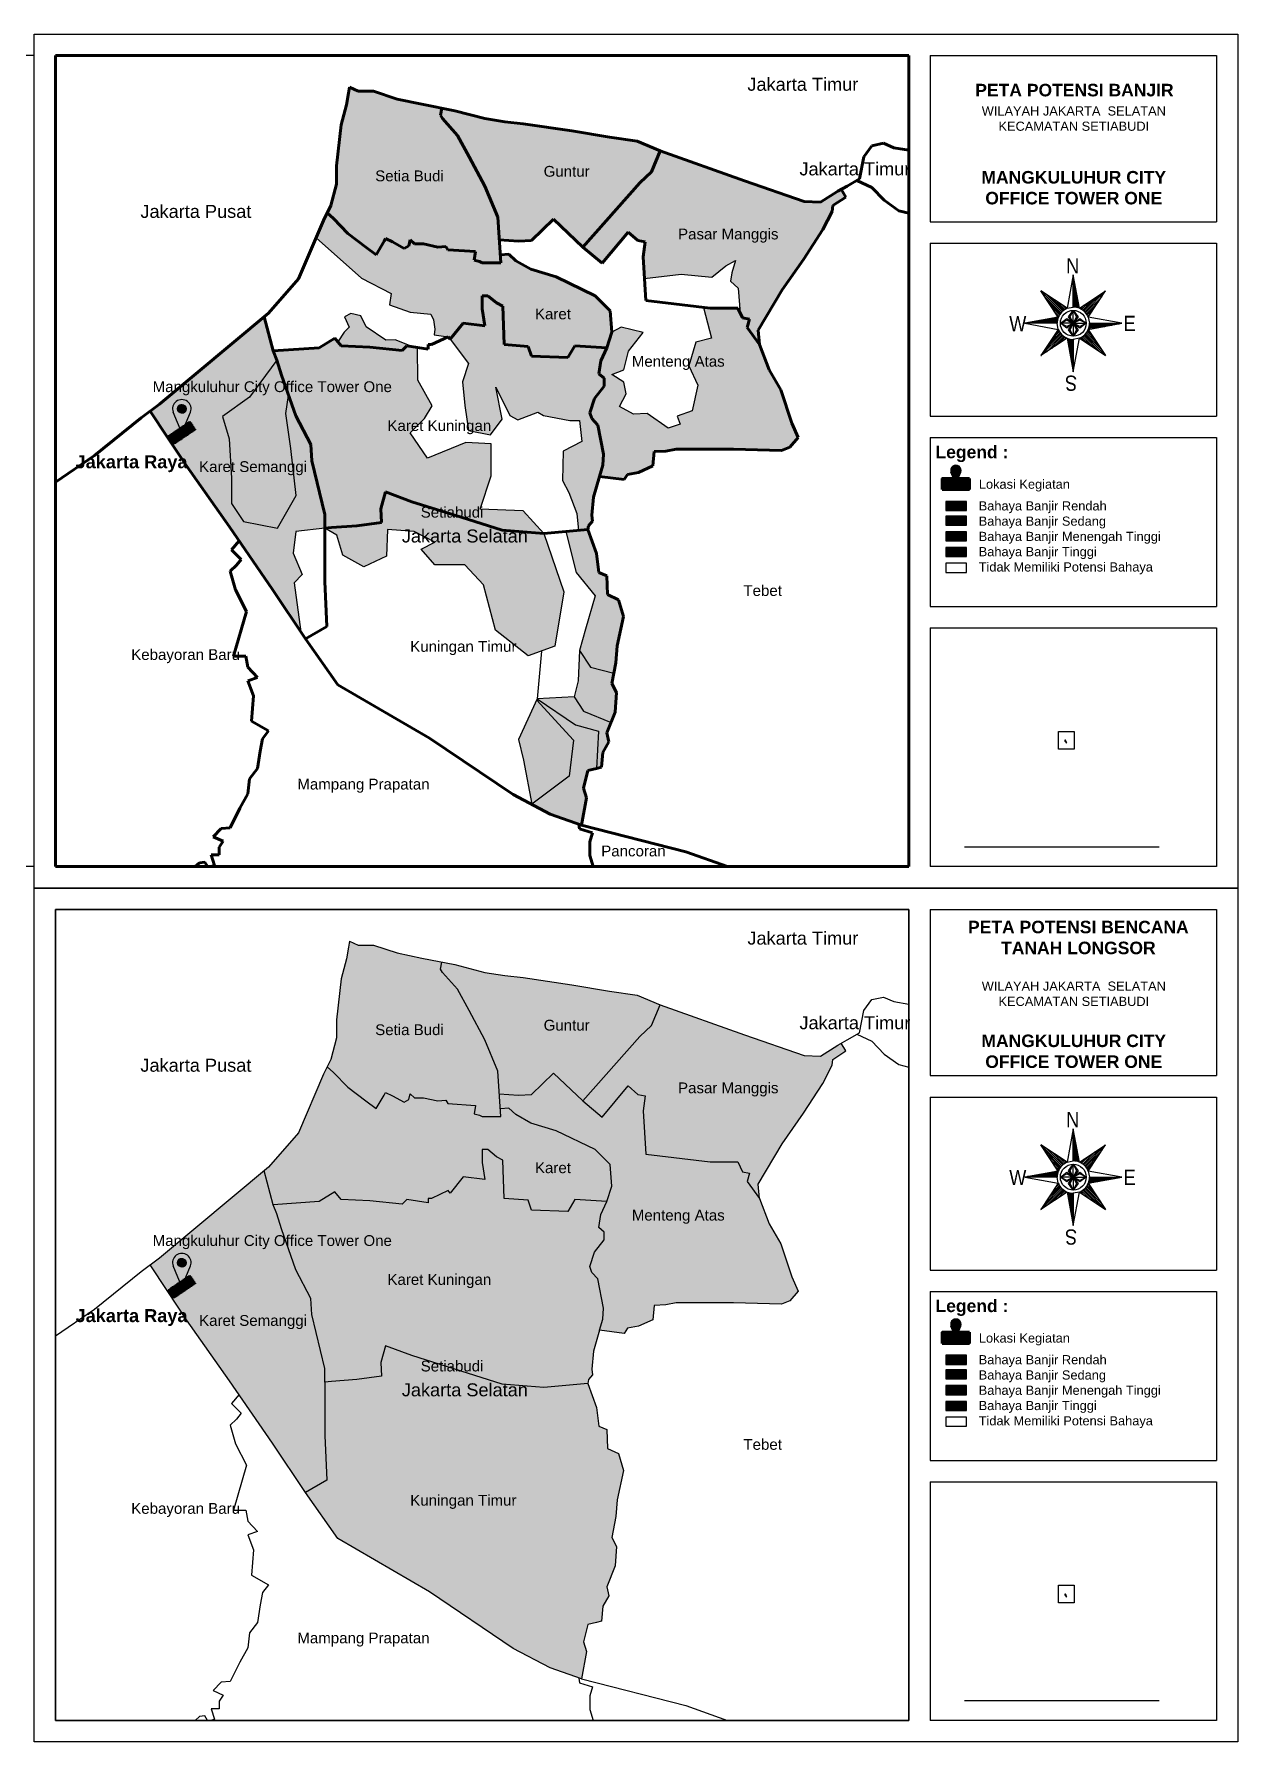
# Model space of a CAD drawing. Header units: millimetres. Extents: x -2888 to 7167, y -634 to 4310.
# Drawn here: x -1808.9 to -1526.9, y -245 to 155 of the extents above; entities that cross this region are included whole.
import ezdxf

# ---------------------------------------------------------------- set-up
doc = ezdxf.new("R2010")
doc.units = ezdxf.units.MM
doc.header["$MEASUREMENT"] = 0
for name, pattern in [('ACAD_ISO02W100', [15, 12, -3]), ('ACAD_ISO06W100', [36, 24, -3, 0, -3, 0, -3, 0, -3]), ('PTS_EXT', [999999, 0, -999999])]:
    doc.linetypes.add(name, pattern=pattern)
doc.layers.add('Batas Luar', color=7, linetype='ACAD_ISO06W100', lineweight=211)
doc.styles.add('Annotative', font='arial.ttf')
doc.styles.get("Standard").update_dxf_attribs({"font": 'arial.ttf'})
doc.dimstyles.new('Location', dxfattribs={"dimtxt": 100, "dimasz": 15, "dimexe": 0.18, "dimexo": 5, "dimgap": -0.09, "dimtad": 2, "dimdec": 4, "dimzin": 0, "dimdsep": 46, "dimtxsty": 'Annotative', "dimblk": 'ARCHTICK', "dimcen": 0.09, "dimclrd": 1, "dimclrt": 40, "dimadec": 0, "dimazin": 0, "dimtfac": 1, "dimtdec": 4, "dimtofl": 0, "dimtmove": 0, "dimatfit": 3, "dimldrblk": 'ARCHTICK', "dimfxl": 1, "dimtfillclr": 1, "dimtolj": 1, "dimtzin": 0, "dimarcsym": 0})

msp = doc.modelspace()

# ---------------------------------------------------------------- texts
at = {"linetype": 'Continuous', "width": 0.85}
for s, rotation, p in [('N', 0.0000025, (-1567.14599, 98.9506)), ('S', 180, (-1564.57476, 75.01898)), ('N', 0.0000025, (-1567.14599, -101.0494)), ('S', 180, (-1564.57476, -124.98102))]:
    msp.add_text(s, height=3.56185, rotation=rotation, dxfattribs=at).set_placement(p)
for s, p in [('W', (-1580.48169, 85.39001)), ('E', (-1553.68893, 85.45146)), ('W', (-1580.48169, -114.60999)), ('E', (-1553.68893, -114.54854))]:
    msp.add_text(s, height=3.56185, dxfattribs=at).set_placement(p)
at = {"color": 0, "attachment_point": 1}
for s, width, gutter_width, heights, insert, char_height in [('\\pxqc;Jakarta Timur', 34.0100876, 4.0326, [12.01068], (-1645.84243, 144.76971), 3.0424339), ('\\pxqc;Guntur', 34.0100876, 4.0326, [12.01068], (-1701.18147, 124.12226), 2.5247012), ('\\pxqc;Jakarta Timur', 34.0100876, 4.0326, [12.01068], (-1633.65483, 124.95205), 3.0424339), ('\\pxqc;Setia Budi', 34.0100876, 4.0326, [12.01068], (-1737.99492, 123.0574), 2.5247012), ('\\pxqc;Jakarta Pusat', 34.0100876, 4.0326, [12.01068], (-1788.04296, 114.99495), 3.0424339), ('\\pxqc;Pasar Manggis', 34.0100876, 4.0326, [12.01068], (-1663.31856, 109.43564), 2.5247012), ('\\pxqc;Karet', 34.0100876, 4.0326, [12.01068], (-1704.39142, 90.72467), 2.5247012), ('\\pxqc;Menteng Atas', 34.0100876, 4.0326, [12.01068], (-1675.03193, 79.61979), 2.5247012), ('\\pxqc;Mangkuluhur City Office Tower One', 70.0791891, 4.0326, [12.01068], (-1788.1858, 73.67517), 2.5247012), ('\\pxqc;Karet Kuningan', 34.0100876, 4.0326, [12.01068], (-1731.01272, 64.55974), 2.5247012), ('\\pxqc;{\\fArial|b1|i0|c0|p34;Jakarta Raya}', 34.0100876, 4.0326, [12.01068], (-1803.1184, 56.34517), 3.0424339), ('\\pxqc;Karet Semanggi', 28.2225716, 3.34637, [9.96682], (-1771.75432, 54.95588), 2.5247012), ('\\pxqc;Setiabudi', 34.0100876, 4.0326, [12.01068], (-1728.02258, 44.27602), 2.5247012), ('\\pxqc;Jakarta Selatan', 44.9909324, 4.0326, [12.01068], (-1730.52101, 38.96355), 3.0424339), ('\\pxqc;Tebet', 34.0100876, 4.0326, [12.01068], (-1655.25611, 25.92083), 2.5247012), ('\\pxqc;Kuningan Timur', 34.0100876, 4.0326, [12.01068], (-1725.38421, 12.83836), 2.5247012), ('\\pxqc;Kebayoran Baru', 34.0100876, 4.0326, [12.01068], (-1790.44825, 10.93175), 2.5247012), ('\\pxqc;Mampang Prapatan', 43.1976858, 4.0326, [12.01068], (-1753.3746, -19.41144), 2.5247012), ('\\pxqc;Pancoran', 34.0100876, 4.0326, [12.01068], (-1685.52833, -35.07997), 2.5247012), ('\\pxqc;Jakarta Timur', 34.0100876, 4.0326, [12.01068], (-1645.84237, -55.23029), 3.0424339), ('\\pxqc;Guntur', 34.0100876, 4.0326, [12.01068], (-1701.18142, -75.87774), 2.5247012), ('\\pxqc;Jakarta Timur', 34.0100876, 4.0326, [12.01068], (-1633.65478, -75.04795), 3.0424339), ('\\pxqc;Setia Budi', 34.0100876, 4.0326, [12.01068], (-1737.99487, -76.9426), 2.5247012), ('\\pxqc;Jakarta Pusat', 34.0100876, 4.0326, [12.01068], (-1788.04291, -85.00505), 3.0424339), ('\\pxqc;Pasar Manggis', 34.0100876, 4.0326, [12.01068], (-1663.31851, -90.56436), 2.5247012), ('\\pxqc;Karet', 34.0100876, 4.0326, [12.01068], (-1704.39137, -109.27533), 2.5247012), ('\\pxqc;Menteng Atas', 34.0100876, 4.0326, [12.01068], (-1675.03188, -120.38021), 2.5247012), ('\\pxqc;Mangkuluhur City Office Tower One', 70.0791891, 4.0326, [12.01068], (-1788.18575, -126.32483), 2.5247012), ('\\pxqc;Karet Kuningan', 34.0100876, 4.0326, [12.01068], (-1731.01266, -135.44026), 2.5247012), ('\\pxqc;{\\fArial|b1|i0|c0|p34;Jakarta Raya}', 34.0100876, 4.0326, [12.01068], (-1803.11835, -143.65483), 3.0424339), ('\\pxqc;Karet Semanggi', 28.2225716, 3.34637, [9.96682], (-1771.75427, -145.04412), 2.5247012), ('\\pxqc;Setiabudi', 34.0100876, 4.0326, [12.01068], (-1728.02253, -155.72398), 2.5247012), ('\\pxqc;Jakarta Selatan', 44.9909324, 4.0326, [12.01068], (-1730.52096, -161.03645), 3.0424339), ('\\pxqc;Tebet', 34.0100876, 4.0326, [12.01068], (-1655.25606, -174.07917), 2.5247012), ('\\pxqc;Kuningan Timur', 34.0100876, 4.0326, [12.01068], (-1725.38416, -187.16164), 2.5247012), ('\\pxqc;Kebayoran Baru', 34.0100876, 4.0326, [12.01068], (-1790.4482, -189.06825), 2.5247012), ('\\pxqc;Mampang Prapatan', 43.1976858, 4.0326, [12.01068], (-1753.37455, -219.41144), 2.5247012)]:
    msp.add_mtext_dynamic_manual_height_columns(s, width=width, gutter_width=gutter_width, heights=heights, dxfattribs=dict(at, insert=insert, char_height=char_height))
at = {"attachment_point": 1}
for s, width, gutter_width, heights, insert, char_height in [('{\\fArial|b1|i0|c0|p34;PETA POTENSI BANJIR}', 46.6551601, 14.67301, [5.0909], (-1588.43915, 143.35413), 2.9346019), ('\\pxqc;WILAYAH JAKARTA  SELATAN\\PKECAMATAN SETIABUDI\\P ', 46.0194953, 10.7281, [11.50219], (-1588.36781, 138.07811), 2.1456192), ('\\pxqc;{\\fArial|b1|i0|c0|p34;MANGKULUHUR CITY \\POFFICE TOWER ONE}', 46.6551601, 14.67301, [16.90265], (-1588.70118, 122.94051), 2.9346019), ('\\pxql;{\\fArial|b1|i0|c0|p34;Legend :}', 46.6551601, 14.67301, [16.90265], (-1597.77058, 58.58839), 2.9346019), ('Lokasi Kegiatan', 46.0194953, 10.7281, [11.50219], (-1587.59979, 50.65046), 2.1456192), ('\\pxqc;{\\fArial|b1|i0|c0|p34;PETA POTENSI BENCANA \\PTANAH LONGSOR}', 56.5103621, 14.67301, [10.27602], (-1592.55216, -52.68676), 2.9346019), ('\\pxqc;WILAYAH JAKARTA  SELATAN\\PKECAMATAN SETIABUDI\\P ', 46.0194953, 10.7281, [11.50219], (-1588.36781, -66.92189), 2.1456192), ('\\pxqc;{\\fArial|b1|i0|c0|p34;MANGKULUHUR CITY \\POFFICE TOWER ONE}', 46.6551601, 14.67301, [16.90265], (-1588.70118, -79.33353), 2.9346019), ('\\pxql;{\\fArial|b1|i0|c0|p34;Legend :}', 46.6551601, 14.67301, [16.90265], (-1597.77058, -141.41161), 2.9346019), ('Lokasi Kegiatan', 46.0194953, 10.7281, [11.50219], (-1587.59979, -149.34954), 2.1456192)]:
    msp.add_mtext_dynamic_manual_height_columns(s, width=width, gutter_width=gutter_width, heights=heights, dxfattribs=dict(at, insert=insert, char_height=char_height))
at = {"char_height": 2.1456192, "attachment_point": 1, "style": 'Annotative'}
for insert in [(-1587.64229, 45.57182), (-1587.64229, -154.42818)]:
    msp.add_mtext_dynamic_manual_height_columns('Bahaya Banjir Rendah\\PBahaya Banjir Sedang\\PBahaya Banjir Menengah Tinggi\\PBahaya Banjir Tinggi\\PTidak Memiliki Potensi Bahaya', width=46.0194953, gutter_width=10.7281, heights=[23.43921], dxfattribs=dict(at, insert=insert))

# ---------------------------------------------------------------- blocks, each defined once
blk = doc.blocks.new('_ArchTick')
at = {"color": 0, "linetype": 'ByBlock', "const_width": 0.15}
blk.add_lwpolyline([(-0.5, -0.5), (0.5, 0.5)], dxfattribs=at)
blk = doc.blocks.new('*D3')
at = {"color": 1, "lineweight": -2, "ltscale": 100, "transparency": 16777216}
for p, q in [((-1884.21, 725.95), (-1986.5, 725.95)), ((-1986.5, 725.95), (-1986.5, 164.99)), ((-1884.21, 164.99), (-1884.21, 725.95)), ((-1986.5, 164.99), (-1884.21, 164.99))]:
    blk.add_line(p, q, dxfattribs=at)
at = {"color": 1, "linetype": 'ACAD_ISO02W100', "lineweight": -2, "ltscale": 100, "transparency": 16777216}
for p, q in [((-1884.12, 149.99), (-1884.12, 725.95)), ((-1884.12, -40.01), (-1884.12, 149.99))]:
    blk.add_line(p, q, dxfattribs=at)
at = {"color": 0, "lineweight": -2, "ltscale": 100, "transparency": 16777216}
for p, q in [((-1808.93, 149.99), (-1884.3, 149.99)), ((-1808.93, -40.01), (-1884.3, -40.01))]:
    blk.add_line(p, q, dxfattribs=at)
at = {"layer": 'Defpoints', "color": 0, "ltscale": 100, "transparency": 16777216}
for p in [(-1884.12, 149.99), (-1803.93, 149.99), (-1803.93, -40.01)]:
    blk.add_point(p, dxfattribs=at)
at = {"color": 1, "lineweight": -2, "ltscale": 100, "transparency": 16777216, "xscale": 15, "yscale": 15, "zscale": 15}
for p, rotation in [((-1884.12, 149.99), 90), ((-1884.12, -40.01), 270)]:
    blk.add_blockref('_ArchTick', p, dxfattribs=dict(at, rotation=rotation))
at = {"color": 40, "ltscale": 100, "transparency": 16777216, "insert": (-1935.36, 445.47), "char_height": 100, "attachment_point": 5, "rotation": 90, "style": 'Annotative'}
blk.add_mtext('\\A1;190.0000', dxfattribs=at)

# ---------------------------------------------------------------- dimensions: what is measured, and where the dimension line sits
at = {"ltscale": 100}
dim = msp.add_linear_dim(base=(-1884.11961, 149.98987), p1=(-1803.92879, -40.01013), p2=(-1803.92879, 149.98987), angle=90, dimstyle='Location', dxfattribs=at)
dim.commit()
dim.dimension.update_dxf_attribs({"geometry": '*D3', "text_midpoint": (-1935.35691, 445.46869)})

# ---------------------------------------------------------------- hatches: boundary and pattern name
h = msp.add_hatch()
h.set_pattern_fill('ANSI31', color=1, scale=0.003003)
h.set_pattern_definition([(45, (-1774.2121492, 65.0023041), (-0.000265416066, 0.000265416066), [])])
h.paths.add_polyline_path([(-1772.28985, 66.45916, 1.436924706), (-1776.36877, 66.45916), (-1774.32931, 61.60352)])
h.paths.add_polyline_path([(-1775.32931, 67.21477, -1), (-1773.32931, 67.21477, -1)], flags=16)
at = {"true_color": 0xffffff}
h = msp.add_hatch(dxfattribs=at)
h.set_pattern_fill('ANSI31', scale=0.003003)
h.set_pattern_definition([(45, (-1774.37238878, 67.4550933), (-0.000265416066, 0.000265416066), [])])
h.paths.add_polyline_path([(-1775.32931, 67.21477, 1), (-1773.32931, 67.21477, 1)])
h = msp.add_hatch()
h.set_pattern_fill('ANSI31', color=1, scale=0.001694)
h.set_pattern_definition([(45, (-1592.91649822, 51.55065975), (-0.000149742513, 0.000149742513), [])])
h.paths.add_polyline_path([(-1591.83198, 52.37259, 1.436924706), (-1594.13322, 52.37259), (-1592.9826, 49.63313)])
h.paths.add_polyline_path([(-1593.54678, 52.79889, -1), (-1592.41842, 52.79889, -1)], flags=16)
h = msp.add_hatch(dxfattribs=at)
h.set_pattern_fill('ANSI31', scale=0.001694)
h.set_pattern_definition([(45, (-1593.00690223, 52.93447506), (-0.000149742513, 0.000149742513), [])])
h.paths.add_polyline_path([(-1593.54678, 52.79889, 1), (-1592.41842, 52.79889, 1)])
h = msp.add_hatch(color=3)
h.dxf.hatch_style = 1
h.paths.add_polyline_path([(-1590.52654, 43.4081), (-1590.52654, 45.53574), (-1595.3632, 45.53574), (-1595.3632, 43.4081)])
h = msp.add_hatch(color=2)
h.dxf.hatch_style = 1
h.paths.add_polyline_path([(-1590.52654, 39.99313), (-1590.52654, 42.12077), (-1595.3632, 42.12077), (-1595.3632, 39.99313)])
h = msp.add_hatch(color=1)
h.dxf.hatch_style = 1
h.paths.add_polyline_path([(-1590.52654, 32.60575), (-1590.52654, 34.73338), (-1595.3632, 34.73338), (-1595.3632, 32.60575)])
h = msp.add_hatch()
h.set_pattern_fill('ANSI31', color=1, scale=0.003003)
h.set_pattern_definition([(45, (-1774.21209845, -134.9976959), (-0.000265416066, 0.000265416066), [])])
h.paths.add_polyline_path([(-1772.2898, -133.54084, 1.436924706), (-1776.36871, -133.54084), (-1774.32926, -138.39648)])
h.paths.add_polyline_path([(-1775.32926, -132.78523, -1), (-1773.32926, -132.78523, -1)], flags=16)
h = msp.add_hatch(dxfattribs=at)
h.set_pattern_fill('ANSI31', scale=0.003003)
h.set_pattern_definition([(45, (-1774.37233803, -132.5449067), (-0.000265416066, 0.000265416066), [])])
h.paths.add_polyline_path([(-1775.32926, -132.78523, 1), (-1773.32926, -132.78523, 1)])
h = msp.add_hatch()
h.set_pattern_fill('ANSI31', color=1, scale=0.001694)
h.set_pattern_definition([(45, (-1592.91649822, -148.44934025), (-0.000149742513, 0.000149742513), [])])
h.paths.add_polyline_path([(-1591.83198, -147.62741, 1.436924706), (-1594.13322, -147.62741), (-1592.9826, -150.36687)])
h.paths.add_polyline_path([(-1593.54678, -147.20111, -1), (-1592.41842, -147.20111, -1)], flags=16)
h = msp.add_hatch(dxfattribs=at)
h.set_pattern_fill('ANSI31', scale=0.001694)
h.set_pattern_definition([(45, (-1593.00690223, -147.06552494), (-0.000149742513, 0.000149742513), [])])
h.paths.add_polyline_path([(-1593.54678, -147.20111, 1), (-1592.41842, -147.20111, 1)])
h = msp.add_hatch(color=3)
h.dxf.hatch_style = 1
h.paths.add_polyline_path([(-1590.52654, -156.5919), (-1590.52654, -154.46426), (-1595.3632, -154.46426), (-1595.3632, -156.5919)])
h = msp.add_hatch(color=2)
h.dxf.hatch_style = 1
h.paths.add_polyline_path([(-1590.52654, -160.00687), (-1590.52654, -157.87923), (-1595.3632, -157.87923), (-1595.3632, -160.00687)])
h = msp.add_hatch(color=1)
h.dxf.hatch_style = 1
h.paths.add_polyline_path([(-1590.52654, -167.39425), (-1590.52654, -165.26662), (-1595.3632, -165.26662), (-1595.3632, -167.39425)])
at = {"layer": 'Batas Luar', "ltscale": 100, "transparency": 33554687}
h = msp.add_hatch(color=2, dxfattribs=at)
h.dxf.hatch_style = 1
h.paths.add_polyline_path([(-1707.02727, 126.25889), (-1709.76546, 131.27891), (-1713.26426, 135.23407), (-1713.72062, 135.99468), (-1713.39565, 137.65202), (-1718.13215, 138.58075), (-1723.91278, 139.79772), (-1729.38916, 141.62318), (-1733.04008, 141.62318), (-1735.01766, 142.53591), (-1735.3219, 141.16682), (-1735.77827, 138.42862), (-1736.99524, 133.71285), (-1738.06009, 124.12919), (-1738.06009, 119.86978), (-1739.42919, 114.84976), (-1740.26586, 113.10036), (-1738.8207, 111.80733), (-1735.47402, 108.30853), (-1731.21462, 105.11397), (-1728.82935, 103.32502), (-1726.95521, 106.48307), (-1726.58177, 107.11234), (-1724.97763, 106.33095), (-1722.23944, 104.80973), (-1721.17459, 105.41822), (-1720.87034, 106.78731), (-1719.80549, 105.87458), (-1717.67579, 105.87458), (-1714.32911, 105.11397), (-1712.50365, 105.2661), (-1712.04728, 104.50549), (-1705.50605, 104.04912), (-1705.81029, 102.07154), (-1704.59332, 101.7673), (-1703.98483, 101.46305), (-1699.5733, 101.46305), (-1700.33391, 112.11157), (-1703.37635, 119.41341)])
h = msp.add_hatch(color=2, dxfattribs=at)
h.dxf.hatch_style = 1
h.paths.add_polyline_path([(-1662.30349, 127.62798), (-1667.62775, 129.90981), (-1674.16898, 130.82254), (-1682.99204, 132.34376), (-1694.40117, 134.0171), (-1698.66057, 134.47346), (-1703.37635, 135.23407), (-1710.37394, 137.05953), (-1713.39565, 137.65202), (-1713.72062, 135.99468), (-1713.26426, 135.23407), (-1709.76546, 131.27891), (-1707.02727, 126.25889), (-1703.37635, 119.41341), (-1700.33391, 112.11157), (-1699.95361, 106.78731), (-1695.46602, 106.48307), (-1692.42359, 106.63519), (-1687.25145, 111.65521), (-1680.40597, 105.11397), (-1667.01926, 120.17402), (-1664.28107, 122.76009)])
h = msp.add_hatch(color=2, dxfattribs=at)
h.dxf.hatch_style = 1
h.paths.add_polyline_path([(-1621.99124, 113.48067), (-1621.83912, 114.84976), (-1618.79669, 116.82734), (-1619.83579, 118.64578), (-1620.62215, 118.19644), (-1624.72943, 115.61037), (-1628.53247, 115.76249), (-1642.52767, 120.63039), (-1662.30349, 127.62798), (-1664.28107, 122.76009), (-1667.01926, 120.17402), (-1680.40597, 105.11397), (-1675.84232, 101.31093), (-1669.75745, 108.61277), (-1667.47563, 106.63519), (-1665.80229, 106.33095), (-1666.25865, 102.83215), (-1665.95441, 97.73607), (-1657.35319, 98.79749), (-1650.14881, 98.04814), (-1646.84678, 100.74573), (-1644.59543, 101.94469), (-1645.49602, 99.09721), (-1645.79619, 97.14897), (-1643.9951, 95.50044), (-1643.51646, 89.67362), (-1642.98403, 88.53271), (-1641.3107, 88.22847), (-1641.91918, 86.25088), (-1639.02887, 82.29572), (-1639.33311, 85.6424), (-1633.70461, 95.07394), (-1628.6846, 102.22366), (-1624.12094, 109.22126)])
h = msp.add_hatch(color=2, dxfattribs=at)
h.dxf.hatch_style = 1
h.paths.add_polyline_path([(-1686.64296, 98.11638), (-1692.57571, 99.94184), (-1696.07451, 101.91942), (-1697.74784, 103.44064), (-1699.70458, 103.30087), (-1699.5733, 101.46305), (-1703.98483, 101.46305), (-1704.59332, 101.7673), (-1705.81029, 102.07154), (-1705.50605, 104.04912), (-1712.04728, 104.50549), (-1712.50365, 105.2661), (-1714.32911, 105.11397), (-1717.67579, 105.87458), (-1719.80549, 105.87458), (-1720.87034, 106.78731), (-1721.17459, 105.41822), (-1722.23944, 104.80973), (-1724.97763, 106.33095), (-1726.58177, 107.11234), (-1726.95521, 106.48307), (-1728.82935, 103.32502), (-1731.21462, 105.11397), (-1735.47402, 108.30853), (-1738.8207, 111.80733), (-1740.26586, 113.10036), (-1741.10253, 111.35096), (-1742.86361, 107.28692), (-1732.2131, 97.81671), (-1725.27188, 94.27755), (-1725.71498, 91.62317), (-1720.8413, 89.85359), (-1715.96763, 89.41122), (-1715.37691, 88.08401), (-1715.08151, 85.87203), (-1715.22921, 84.54485), (-1711.89516, 84.12118), (-1711.4388, 83.51269), (-1708.39636, 87.31574), (-1703.37635, 86.70725), (-1703.98483, 90.66241), (-1703.98483, 93.70485), (-1702.61574, 93.70485), (-1700.63816, 92.03151), (-1699.11694, 91.2709), (-1698.8127, 82.29572), (-1693.18419, 81.83935), (-1692.42359, 79.55753), (-1683.90477, 79.25329), (-1682.23143, 81.99148), (-1679.79748, 81.83935), (-1674.77747, 81.53511), (-1673.5605, 85.18603), (-1674.01686, 90.20605), (-1677.51566, 93.70485)])
h = msp.add_hatch(color=2, dxfattribs=at)
h.dxf.hatch_style = 1
h.paths.add_polyline_path([(-1675.38596, 72.55993), (-1675.38596, 74.38539), (-1676.60293, 75.45024), (-1676.14656, 78.49268), (-1674.77747, 81.53511), (-1679.79748, 81.83935), (-1682.23143, 81.99148), (-1683.90477, 79.25329), (-1692.42359, 79.55753), (-1693.18419, 81.83935), (-1698.8127, 82.29572), (-1699.11694, 91.2709), (-1700.63816, 92.03151), (-1702.61574, 93.70485), (-1703.98483, 93.70485), (-1703.98483, 90.66241), (-1703.37635, 86.70725), (-1708.39636, 87.31574), (-1711.4388, 83.51269), (-1707.18513, 77.84114), (-1708.61152, 73.55027), (-1708.02475, 67.98419), (-1707.14455, 62.12515), (-1702.05369, 61.15421), (-1699.26269, 64.82103), (-1700.73163, 72.30133), (-1697.5, 65.70107), (-1695.59044, 64.67434), (-1690.88979, 66.43442), (-1689.56781, 65.70107), (-1683.39831, 64.52768), (-1681.19491, 64.52768), (-1680.60732, 59.54079), (-1685.01413, 57.3407), (-1685.161, 50.44706), (-1683.69207, 47.66028), (-1681.7825, 42.67342), (-1681.43568, 38.7428), (-1679.189, 38.94104), (-1679.03688, 39.85377), (-1678.12415, 40.91862), (-1678.27627, 42.28771), (-1677.88967, 46.5229), (-1676.45081, 51.41502), (-1675.6902, 54.00108), (-1675.53808, 56.58715), (-1676.90717, 63.43263), (-1678.27627, 64.95385), (-1678.73263, 66.32294), (-1677.66778, 69.66962)])
h = msp.add_hatch(color=2, dxfattribs=at)
h.dxf.hatch_style = 1
h.paths.add_polyline_path([(-1747.58496, 38.48217), (-1740.79828, 39.24528), (-1740.79828, 42.43984), (-1743.84072, 55.06594), (-1744.14496, 58.86898), (-1747.64376, 65.56233), (-1749.3171, 70.35417), (-1749.94536, 66.15109), (-1748.8122, 57.94774), (-1747.53734, 46.91566), (-1751.92844, 39.27806), (-1759.8608, 40.83385), (-1762.69382, 45.07696), (-1762.69382, 51.01734), (-1763.26036, 60.21072), (-1764.81852, 65.4439), (-1758.44433, 69.96989), (-1752.05529, 78.6448), (-1752.96802, 80.7745), (-1755.02042, 88.77461), (-1779.58932, 68.30052), (-1781.71902, 66.70325), (-1777.76386, 60.69444), (-1773.2002, 53.84896), (-1763.16017, 39.54952), (-1753.12014, 24.94584), (-1746.43658, 14.98603), (-1747.97962, 26.46298), (-1746.105, 28.43334), (-1748.27568, 33.45777)])
h = msp.add_hatch(color=2, dxfattribs=at)
h.dxf.hatch_style = 1
h.paths.add_polyline_path([(-1731.11827, 86.43643), (-1732.40118, 88.99849), (-1734.73378, 89.52254), (-1736.1917, 88.76557), (-1735.14201, 86.31996), (-1736.30831, 85.15541), (-1737.75585, 82.90421), (-1736.99524, 81.99148), (-1730.30189, 81.68723), (-1722.6958, 80.92662), (-1721.63095, 81.99148), (-1720.20476, 81.77539), (-1724.35361, 83.40855), (-1726.51129, 83.29209)])
h = msp.add_hatch(color=2, dxfattribs=at)
h.dxf.hatch_style = 1
h.paths.add_polyline_path([(-1634.00885, 71.6472), (-1636.74705, 76.36297), (-1639.02887, 82.29572), (-1641.91918, 86.25088), (-1641.3107, 88.22847), (-1642.98403, 88.53271), (-1644.04889, 90.81453), (-1650.59012, 90.81453), (-1652.13379, 91.00165), (-1650.26912, 83.75251), (-1653.94411, 82.8072), (-1655.54354, 77.28218), (-1653.43372, 72.76798), (-1654.79007, 66.74906), (-1658.25608, 65.5453), (-1657.60318, 63.6654), (-1660.37529, 62.70264), (-1665.33612, 66.11078), (-1668.50081, 65.96033), (-1671.81615, 67.76598), (-1670.20731, 70.71996), (-1670.76128, 73.48397), (-1673.62457, 75.28962), (-1670.76128, 76.34296), (-1669.70642, 80.70668), (-1666.24099, 85.11089), (-1671.36754, 86.33903), (-1673.5605, 85.18603), (-1674.77747, 81.53511), (-1676.14656, 78.49268), (-1676.60293, 75.45024), (-1675.38596, 74.38539), (-1675.38596, 72.55993), (-1677.66778, 69.66962), (-1678.73263, 66.32294), (-1678.27627, 64.95385), (-1676.90717, 63.43263), (-1675.53808, 56.58715), (-1675.6902, 54.00108), (-1676.45081, 51.41502), (-1670.67018, 50.65441), (-1669.90957, 51.87138), (-1667.32351, 52.32775), (-1663.97683, 53.84896), (-1663.67259, 57.19564), (-1660.93439, 57.34776), (-1658.50045, 57.80413), (-1645.11374, 57.80413), (-1633.85673, 57.49988), (-1631.87915, 58.26049), (-1629.90157, 60.54232), (-1631.42279, 63.88899)])
h = msp.add_hatch(color=2, dxfattribs=at)
h.dxf.hatch_style = 1
h.paths.add_polyline_path([(-1720.87461, 61.60343), (-1717.51297, 64.96004), (-1715.64542, 67.94367), (-1719.00707, 73.91096), (-1719.12094, 81.61117), (-1721.63095, 81.99148), (-1722.6958, 80.92662), (-1730.30189, 81.68723), (-1736.99524, 81.99148), (-1738.51646, 83.81694), (-1742.16738, 81.53511), (-1752.96802, 80.7745), (-1752.05529, 78.6448), (-1750.99044, 75.146), (-1747.64376, 65.56233), (-1744.14496, 58.86898), (-1743.84072, 55.06594), (-1740.79828, 42.43984), (-1740.79828, 39.24528), (-1739.27707, 39.3974), (-1733.34432, 39.85377), (-1727.5637, 40.61438), (-1727.71582, 43.80893), (-1726.65097, 47.7641), (-1720.41398, 45.48227), (-1708.85273, 41.83135), (-1699.26906, 38.78892), (-1689.53327, 38.02831), (-1694.35505, 43.32864), (-1704.43999, 43.70161), (-1701.8254, 51.53366), (-1701.8254, 58.99274), (-1707.80164, 59.36571), (-1716.76591, 55.63617)])
at = {"layer": 'Batas Luar', "ltscale": 100, "true_color": 0xf8991e, "transparency": 33554687}
h = msp.add_hatch(color=30, dxfattribs=at)
h.dxf.hatch_style = 1
h.paths.add_polyline_path([(-1748.8122, 57.94774), (-1749.94536, 66.15109), (-1749.3171, 70.35417), (-1750.99044, 75.146), (-1752.05529, 78.6448), (-1758.44433, 69.96989), (-1764.81852, 65.4439), (-1763.26036, 60.21072), (-1762.69382, 51.01734), (-1762.69382, 45.07696), (-1759.8608, 40.83385), (-1751.92844, 39.27806), (-1747.53734, 46.91566)])
at = {"layer": 'Batas Luar', "ltscale": 100, "transparency": 33554687}
h = msp.add_hatch(dxfattribs=at)
h.set_pattern_fill('ANSI31', color=1, scale=2, angle=45)
h.paths.add_polyline_path([(-1771.1754, 62.32308), (-1772.4833, 64.26005), (-1777.48322, 60.88397), (-1776.17532, 58.94699)])
at = {"layer": 'Batas Luar', "ltscale": 100, "true_color": 0xed1f24, "transparency": 33554687}
h = msp.add_hatch(color=240, dxfattribs=at)
h.dxf.hatch_style = 1
h.paths.add_polyline_path([(-1755.36978, 63.44756), (-1756.74957, 61.657), (-1757.76661, 58.674), (-1756.46519, 54.8536), (-1757.7171, 51.25976), (-1755.92332, 50.59831), (-1754.46138, 50.97911), (-1752.47475, 51.49416), (-1752.24004, 53.60358)])
at = {"layer": 'Batas Luar', "ltscale": 100, "transparency": 33554687}
h = msp.add_hatch(dxfattribs=at)
h.set_pattern_fill('ANSI31', color=1, scale=2, angle=10)
h.set_pattern_definition([(55, (29.6659, 2.57676), (-0.20478801, 0.14339411), [])])
h.paths.add_polyline_path([(-1589.79225, 50.94086), (-1596.17294, 50.94086), (-1596.17294, 48.3254), (-1594.22063, 48.3254), (-1589.79225, 48.3254)])
h = msp.add_hatch(color=2, dxfattribs=at)
h.dxf.hatch_style = 1
h.paths.add_polyline_path([(-1689.53327, 38.02831), (-1699.26906, 38.78892), (-1708.85273, 41.83135), (-1720.41398, 45.48227), (-1726.65097, 47.7641), (-1727.71582, 43.80893), (-1727.5637, 40.61438), (-1733.34432, 39.85377), (-1739.27707, 39.3974), (-1740.79828, 39.24528), (-1737.99485, 37.60282), (-1736.60256, 32.96896), (-1731.72979, 30.18869), (-1726.39287, 32.73729), (-1726.16079, 38.99296), (-1719.89573, 38.52958), (-1715.02296, 35.98098), (-1718.27153, 34.35914), (-1715.02296, 30.65207), (-1708.06176, 30.65207), (-1703.65306, 26.01821), (-1700.86856, 15.36038), (-1693.21121, 9.33642), (-1686.94615, 11.65332), (-1684.85779, 24.3964)])
h = msp.add_hatch(color=2, dxfattribs=at)
h.dxf.hatch_style = 1
h.paths.add_polyline_path([(-1674.77747, 28.1404), (-1676.60293, 28.90101), (-1677.21142, 33.31253), (-1679.189, 38.94104), (-1684.36114, 38.48467), (-1681.97181, 28.87118), (-1677.50678, 23.4575), (-1679.73929, 15.65537), (-1681.18347, 10.6083), (-1678.62308, 6.73867), (-1673.10413, 5.32214), (-1672.64776, 7.75609), (-1672.34352, 11.71125), (-1670.8223, 18.55673), (-1672.03928, 22.51189), (-1674.62535, 23.72887)])
at = {"layer": 'Batas Luar', "ltscale": 100, "true_color": 0xf8991e, "transparency": 33554687}
h = msp.add_hatch(color=30, dxfattribs=at)
h.dxf.hatch_style = 1
h.paths.add_polyline_path([(-1590.52654, 36.29846), (-1590.52654, 38.42609), (-1595.3632, 38.42609), (-1595.3632, 36.29846)])
h = msp.add_hatch(color=30, dxfattribs=at)
h.dxf.hatch_style = 1
h.paths.add_polyline_path([(-1672.49564, 0.75849), (-1673.5605, 2.8882), (-1673.10413, 5.32214), (-1678.62308, 6.73867), (-1681.18347, 10.6083), (-1681.49343, 3.55411), (-1682.45019, -0.26733), (-1680.21767, -3.6111), (-1673.78302, -6.22517), (-1672.79989, -3.80516)])
at = {"layer": 'Batas Luar', "ltscale": 100, "transparency": 33554687}
h = msp.add_hatch(color=3, dxfattribs=at)
h.dxf.hatch_style = 1
h.paths.add_polyline_path([(-1682.5886, -10.36003), (-1691.20714, -0.9345), (-1695.4943, -10.20947), (-1694.27644, -15.07341), (-1692.34752, -25.40644), (-1683.55054, -18.84462)])
h = msp.add_hatch(color=2, dxfattribs=at)
h.dxf.hatch_style = 1
h.paths.add_polyline_path([(-1676.73999, -8.26388), (-1682.09838, -6.80469), (-1691.11019, -0.72476), (-1691.20714, -0.9345), (-1682.5886, -10.36003), (-1683.55054, -18.84462), (-1692.34752, -25.40644), (-1688.01206, -27.68826), (-1680.71021, -30.27433), (-1679.49324, -23.88522), (-1680.25385, -21.6034), (-1679.189, -17.49611), (-1677.21142, -17.03975)])
h = msp.add_hatch(color=2, dxfattribs=at)
h.dxf.hatch_style = 1
h.paths.add_polyline_path([(-1680.21767, -3.6111), (-1682.45019, -0.26733), (-1691.11019, -0.72476), (-1682.09838, -6.80469), (-1676.73999, -8.26388), (-1677.21142, -17.03975), (-1675.99444, -16.7355), (-1675.6902, -13.2367), (-1674.3211, -10.80276), (-1674.77747, -8.67305), (-1673.78302, -6.22517)])
h = msp.add_hatch(color=2, dxfattribs=at)
h.dxf.hatch_style = 1
h.paths.add_polyline_path([(-1567.21543, -10.52127), (-1567.31783, -10.38754), (-1567.42809, -10.40328), (-1567.48323, -10.54488), (-1567.42753, -10.60054), (-1567.06233, -11.09295), (-1567.06576, -10.86743), (-1567.14453, -10.71795)])
h = msp.add_hatch(color=3, dxfattribs=at)
h.dxf.hatch_style = 1
h.paths.add_polyline_path([(-1703.3763, -80.58659), (-1707.02722, -73.74111), (-1709.76541, -68.72109), (-1713.26421, -64.76593), (-1713.72057, -64.00532), (-1713.3956, -62.34798), (-1718.1321, -61.41925), (-1723.91272, -60.20228), (-1729.38911, -58.37682), (-1733.04003, -58.37682), (-1735.01761, -57.46409), (-1735.32185, -58.83318), (-1735.77822, -61.57138), (-1736.99519, -66.28715), (-1738.06004, -75.87081), (-1738.06004, -80.13022), (-1739.42914, -85.15024), (-1740.26581, -86.89964), (-1738.82065, -88.19267), (-1735.47397, -91.69147), (-1731.21457, -94.88603), (-1728.8293, -96.67498), (-1726.95516, -93.51693), (-1726.58172, -92.88766), (-1724.97758, -93.66905), (-1722.23939, -95.19027), (-1721.17453, -94.58178), (-1720.87029, -93.21269), (-1719.80544, -94.12542), (-1717.67574, -94.12542), (-1714.32906, -94.88603), (-1712.5036, -94.7339), (-1712.04723, -95.49451), (-1705.506, -95.95088), (-1705.81024, -97.92846), (-1704.59327, -98.2327), (-1703.98478, -98.53695), (-1699.57325, -98.53695), (-1700.33386, -87.88843)])
h.paths.add_polyline_path([(-1664.28102, -77.23991), (-1662.30344, -72.37202), (-1667.6277, -70.09019), (-1674.16893, -69.17746), (-1682.99199, -67.65624), (-1694.40112, -65.9829), (-1698.66052, -65.52654), (-1703.3763, -64.76593), (-1710.37389, -62.94047), (-1713.3956, -62.34798), (-1713.72057, -64.00532), (-1713.26421, -64.76593), (-1709.76541, -68.72109), (-1707.02722, -73.74111), (-1703.3763, -80.58659), (-1700.33386, -87.88843), (-1699.95356, -93.21269), (-1695.46597, -93.51693), (-1692.42353, -93.36481), (-1687.2514, -88.34479), (-1680.40592, -94.88603), (-1667.01921, -79.82598)])
h.paths.add_polyline_path([(-1621.99119, -86.51933), (-1621.83907, -85.15024), (-1618.79663, -83.17266), (-1619.83574, -81.35422), (-1620.6221, -81.80356), (-1624.72938, -84.38963), (-1628.53242, -84.23751), (-1642.52762, -79.36961), (-1662.30344, -72.37202), (-1664.28102, -77.23991), (-1667.01921, -79.82598), (-1680.40592, -94.88603), (-1675.84227, -98.68907), (-1669.7574, -91.38723), (-1667.47558, -93.36481), (-1665.80224, -93.66905), (-1666.2586, -97.16785), (-1665.65012, -107.36001), (-1650.59007, -109.18547), (-1644.04884, -109.18547), (-1642.98398, -111.46729), (-1641.31065, -111.77153), (-1641.91913, -113.74912), (-1639.02882, -117.70428), (-1639.33306, -114.3576), (-1633.70456, -104.92606), (-1628.68454, -97.77634), (-1624.12089, -90.77874)])
h.paths.add_polyline_path([(-1634.0088, -128.3528), (-1636.74699, -123.63703), (-1639.02882, -117.70428), (-1641.91913, -113.74912), (-1641.31065, -111.77153), (-1642.98398, -111.46729), (-1644.04884, -109.18547), (-1650.59007, -109.18547), (-1665.65012, -107.36001), (-1666.2586, -97.16785), (-1665.80224, -93.66905), (-1667.47558, -93.36481), (-1669.7574, -91.38723), (-1675.84227, -98.68907), (-1680.40592, -94.88603), (-1687.2514, -88.34479), (-1692.42353, -93.36481), (-1695.46597, -93.51693), (-1699.95356, -93.21269), (-1699.70453, -96.69913), (-1697.74779, -96.55936), (-1696.07445, -98.08058), (-1692.57566, -100.05816), (-1686.64291, -101.88362), (-1677.51561, -106.29515), (-1674.01681, -109.79395), (-1673.56044, -114.81397), (-1674.77742, -118.46489), (-1676.14651, -121.50732), (-1676.60288, -124.54976), (-1675.3859, -125.61461), (-1675.3859, -127.44007), (-1677.66773, -130.33038), (-1678.73258, -133.67706), (-1678.27622, -135.04615), (-1676.90712, -136.56737), (-1675.53803, -143.41285), (-1675.69015, -145.99892), (-1676.45076, -148.58498), (-1670.67013, -149.34559), (-1669.90952, -148.12862), (-1667.32345, -147.67225), (-1663.97678, -146.15104), (-1663.67253, -142.80436), (-1660.93434, -142.65224), (-1658.5004, -142.19587), (-1645.11369, -142.19587), (-1633.85668, -142.50012), (-1631.8791, -141.73951), (-1629.90152, -139.45768), (-1631.42274, -136.11101)])
h.paths.add_polyline_path([(-1677.51561, -106.29515), (-1686.64291, -101.88362), (-1692.57566, -100.05816), (-1696.07445, -98.08058), (-1697.74779, -96.55936), (-1699.70453, -96.69913), (-1699.57325, -98.53695), (-1703.98478, -98.53695), (-1704.59327, -98.2327), (-1705.81024, -97.92846), (-1705.506, -95.95088), (-1712.04723, -95.49451), (-1712.5036, -94.7339), (-1714.32906, -94.88603), (-1717.67574, -94.12542), (-1719.80544, -94.12542), (-1720.87029, -93.21269), (-1721.17453, -94.58178), (-1722.23939, -95.19027), (-1724.97758, -93.66905), (-1726.58172, -92.88766), (-1726.95516, -93.51693), (-1728.8293, -96.67498), (-1731.21457, -94.88603), (-1735.47397, -91.69147), (-1738.82065, -88.19267), (-1740.26581, -86.89964), (-1741.10248, -88.64904), (-1747.03522, -102.33999), (-1754.03282, -110.40244), (-1755.02036, -111.22539), (-1752.96797, -119.2255), (-1742.16733, -118.46489), (-1738.51641, -116.18306), (-1736.99519, -118.00852), (-1730.30184, -118.31277), (-1722.69575, -119.07338), (-1721.6309, -118.00852), (-1716.61088, -118.76913), (-1716.61088, -117.70428), (-1715.85028, -117.70428), (-1711.89511, -115.87882), (-1711.43875, -116.48731), (-1708.39631, -112.68426), (-1703.3763, -113.29275), (-1703.98478, -109.33759), (-1703.98478, -106.29515), (-1702.61569, -106.29515), (-1700.63811, -107.96849), (-1699.11689, -108.7291), (-1698.81265, -117.70428), (-1693.18414, -118.16065), (-1692.42353, -120.44247), (-1683.90472, -120.74671), (-1682.23138, -118.00852), (-1679.79743, -118.16065), (-1674.77742, -118.46489), (-1673.56044, -114.81397), (-1674.01681, -109.79395)])
h.paths.add_polyline_path([(-1676.90712, -136.56737), (-1678.27622, -135.04615), (-1678.73258, -133.67706), (-1677.66773, -130.33038), (-1675.3859, -127.44007), (-1675.3859, -125.61461), (-1676.60288, -124.54976), (-1676.14651, -121.50732), (-1674.77742, -118.46489), (-1679.79743, -118.16065), (-1682.23138, -118.00852), (-1683.90472, -120.74671), (-1692.42353, -120.44247), (-1693.18414, -118.16065), (-1698.81265, -117.70428), (-1699.11689, -108.7291), (-1700.63811, -107.96849), (-1702.61569, -106.29515), (-1703.98478, -106.29515), (-1703.98478, -109.33759), (-1703.3763, -113.29275), (-1708.39631, -112.68426), (-1711.43875, -116.48731), (-1711.89511, -115.87882), (-1715.85028, -117.70428), (-1716.61088, -117.70428), (-1716.61088, -118.76913), (-1721.6309, -118.00852), (-1722.69575, -119.07338), (-1730.30184, -118.31277), (-1736.99519, -118.00852), (-1738.51641, -116.18306), (-1742.16733, -118.46489), (-1752.96797, -119.2255), (-1752.05524, -121.3552), (-1750.99039, -124.854), (-1747.64371, -134.43767), (-1744.14491, -141.13102), (-1743.84067, -144.93406), (-1740.79823, -157.56016), (-1740.79823, -160.75472), (-1739.27702, -160.6026), (-1733.34427, -160.14623), (-1727.56365, -159.38562), (-1727.71577, -156.19107), (-1726.65092, -152.2359), (-1720.41393, -154.51773), (-1708.85268, -158.16865), (-1699.26901, -161.21108), (-1689.53322, -161.97169), (-1679.18895, -161.05896), (-1679.03683, -160.14623), (-1678.1241, -159.08138), (-1678.27622, -157.71229), (-1677.88961, -153.4771), (-1676.45076, -148.58498), (-1675.69015, -145.99892), (-1675.53803, -143.41285)])
h.paths.add_polyline_path([(-1747.64371, -134.43767), (-1750.99039, -124.854), (-1752.05524, -121.3552), (-1752.96797, -119.2255), (-1755.02036, -111.22539), (-1779.58926, -131.69948), (-1781.71897, -133.29675), (-1777.7638, -139.30556), (-1773.20015, -146.15104), (-1763.16012, -160.45048), (-1753.12009, -175.05416), (-1745.36188, -186.61541), (-1740.34187, -183.7251), (-1740.79823, -173.2287), (-1740.79823, -160.75472), (-1740.79823, -157.56016), (-1743.84067, -144.93406), (-1744.14491, -141.13102)])
h.paths.add_polyline_path([(-1670.82225, -181.44327), (-1672.03923, -177.48811), (-1674.6253, -176.27113), (-1674.77742, -171.8596), (-1676.60288, -171.09899), (-1677.21137, -166.68747), (-1679.18895, -161.05896), (-1689.53322, -161.97169), (-1699.26901, -161.21108), (-1708.85268, -158.16865), (-1720.41393, -154.51773), (-1726.65092, -152.2359), (-1727.71577, -156.19107), (-1727.56365, -159.38562), (-1733.34427, -160.14623), (-1739.27702, -160.6026), (-1740.79823, -160.75472), (-1740.79823, -173.2287), (-1740.34187, -183.7251), (-1745.36188, -186.61541), (-1737.7558, -197.41605), (-1716.30664, -209.89003), (-1696.68294, -223.12461), (-1688.01201, -227.68826), (-1680.71016, -230.27433), (-1679.49319, -223.88522), (-1680.2538, -221.6034), (-1679.18895, -217.49611), (-1677.21137, -217.03975), (-1675.99439, -216.7355), (-1675.69015, -213.2367), (-1674.32105, -210.80276), (-1674.77742, -208.67305), (-1672.79984, -203.80516), (-1672.49559, -199.24151), (-1673.56044, -197.1118), (-1672.64771, -192.24391), (-1672.34347, -188.28875)])
h = msp.add_hatch(dxfattribs=at)
h.set_pattern_fill('ANSI31', color=1, scale=2, angle=45)
h.set_pattern_definition([(90, (0, -200), (-0.25, 0), [])])
h.paths.add_polyline_path([(-1771.17535, -137.67692), (-1772.48325, -135.73995), (-1777.48317, -139.11603), (-1776.17527, -141.05301)])
h = msp.add_hatch(dxfattribs=at)
h.set_pattern_fill('ANSI31', color=1, scale=2, angle=10)
h.set_pattern_definition([(55, (29.6659, -197.42324), (-0.20478801, 0.14339411), [])])
h.paths.add_polyline_path([(-1589.79225, -149.05914), (-1596.17294, -149.05914), (-1596.17294, -151.6746), (-1594.22063, -151.6746), (-1589.79225, -151.6746)])
at = {"layer": 'Batas Luar', "ltscale": 100, "true_color": 0xf8991e, "transparency": 33554687}
h = msp.add_hatch(color=30, dxfattribs=at)
h.dxf.hatch_style = 1
h.paths.add_polyline_path([(-1590.52654, -163.70154), (-1590.52654, -161.57391), (-1595.3632, -161.57391), (-1595.3632, -163.70154)])
at = {"layer": 'Batas Luar', "ltscale": 100, "transparency": 33554687}
h = msp.add_hatch(color=2, dxfattribs=at)
h.dxf.hatch_style = 1
h.paths.add_polyline_path([(-1567.21543, -210.52127), (-1567.31783, -210.38754), (-1567.42809, -210.40328), (-1567.48323, -210.54488), (-1567.42753, -210.60054), (-1567.06233, -211.09295), (-1567.06576, -210.86743), (-1567.14453, -210.71795)])

# ---------------------------------------------------------------- linework, layer by layer
at = {"linetype": 'Continuous'}
for p, q in [((-1564.05419, 90.76813), (-1565.48121, 98.61667)), ((-1565.48121, 91.04729), (-1565.48121, 98.61667)), ((-1565.36767, 91.04551), (-1565.36767, 97.99201)), ((-1565.06487, 91.02459), (-1565.06487, 96.32685)), ((-1566.90822, 90.76813), (-1573.05045, 94.83221)), ((-1568.98647, 88.68979), (-1573.05045, 94.83221)), ((-1568.15731, 89.93911), (-1573.05041, 94.83221)), ((-1568.36283, 89.71605), (-1572.21315, 93.56641)), ((-1567.93465, 90.14436), (-1571.78502, 93.99473)), ((-1568.55103, 89.47607), (-1571.37585, 92.30106)), ((-1567.69467, 90.3327), (-1570.51954, 93.15724)), ((-1567.43684, 90.50277), (-1569.25405, 92.32021)), ((-1564.76211, 90.97828), (-1564.76211, 94.66168)), ((-1564.45935, 90.9066), (-1564.45935, 92.99652)), ((-1564.05419, 90.76813), (-1557.91196, 94.83221)), ((-1563.52553, 90.50277), (-1561.70836, 92.32021)), ((-1563.26774, 90.3327), (-1560.44292, 93.15724)), ((-1563.02771, 90.14436), (-1559.17744, 93.99473)), ((-1562.80505, 89.93911), (-1557.91196, 94.83221)), ((-1562.59953, 89.71605), (-1558.74921, 93.56641)), ((-1562.41133, 89.47607), (-1559.58652, 92.30106)), ((-1561.9759, 88.68979), (-1557.91196, 94.83221)), ((-1568.98647, 88.68979), (-1576.83506, 87.26282)), ((-1569.12525, 88.28463), (-1571.2149, 88.28463)), ((-1568.72138, 89.21828), (-1570.53855, 91.03572)), ((-1568.87298, 88.94179), (-1569.70124, 89.76992)), ((-1569.02645, 88.58739), (-1569.54969, 88.58739)), ((-1568.50891, 87.26282), (-1566.99504, 88.39816)), ((-1567.16026, 90.6546), (-1567.98857, 91.48273)), ((-1566.99504, 88.39816), (-1565.48121, 87.26282)), ((-1566.61659, 88.77661), (-1565.48121, 90.2904)), ((-1565.48121, 87.26282), (-1566.61659, 88.77661)), ((-1566.2381, 88.77661), (-1565.48121, 90.2904)), ((-1565.48121, 87.26282), (-1566.2381, 88.77661)), ((-1565.48121, 90.2904), (-1564.34582, 88.77661)), ((-1564.34582, 88.77661), (-1565.48121, 87.26282)), ((-1565.48121, 87.26282), (-1563.96733, 88.39816)), ((-1563.96733, 88.01972), (-1565.48121, 87.26282)), ((-1564.15655, 90.8082), (-1564.15655, 91.33135)), ((-1563.96733, 88.39816), (-1562.4535, 87.26282)), ((-1562.4535, 87.26282), (-1563.96733, 88.01972)), ((-1563.80215, 90.6546), (-1562.97384, 91.48273)), ((-1562.24099, 89.21828), (-1560.42377, 91.03572)), ((-1562.08939, 88.94179), (-1561.26108, 89.76992)), ((-1569.26581, 87.26282), (-1576.83506, 87.26282)), ((-1569.26412, 87.37636), (-1576.21062, 87.37636)), ((-1569.24283, 87.67911), (-1574.54536, 87.67911)), ((-1568.98647, 85.83586), (-1573.05045, 79.69344)), ((-1568.15731, 84.58654), (-1573.05041, 79.69344)), ((-1569.19689, 87.98187), (-1572.88015, 87.98187)), ((-1568.36283, 84.80915), (-1572.21315, 80.95879)), ((-1567.93465, 84.38128), (-1571.78497, 80.53092)), ((-1568.55103, 85.04913), (-1571.37589, 82.22458)), ((-1568.72138, 85.30692), (-1570.53859, 83.48993)), ((-1567.69467, 84.19295), (-1570.51949, 81.36796)), ((-1568.87298, 85.58385), (-1569.70129, 84.75528)), ((-1567.43684, 84.02243), (-1569.25401, 82.20544)), ((-1566.99504, 86.50593), (-1568.50891, 87.26282)), ((-1566.99504, 86.12748), (-1568.50891, 87.26282)), ((-1565.48121, 87.26282), (-1566.99504, 86.50593)), ((-1565.48121, 87.26282), (-1566.99504, 86.12748)), ((-1566.61659, 85.74904), (-1565.48121, 87.26282)), ((-1565.48121, 84.23525), (-1566.61659, 85.74904)), ((-1565.48121, 87.26282), (-1564.72427, 85.74904)), ((-1565.48121, 87.26282), (-1564.34582, 85.74904)), ((-1563.96733, 86.12748), (-1565.48121, 87.26282)), ((-1564.72427, 85.74904), (-1565.48121, 84.23525)), ((-1564.34582, 85.74904), (-1565.48121, 84.23525)), ((-1562.4535, 87.26282), (-1563.96733, 86.12748)), ((-1563.52553, 84.02243), (-1561.70836, 82.20544)), ((-1563.26769, 84.19295), (-1560.44288, 81.36796)), ((-1563.02771, 84.38128), (-1559.17739, 80.53092)), ((-1562.80505, 84.58654), (-1557.91196, 79.69344)), ((-1562.59953, 84.80915), (-1558.74926, 80.95879)), ((-1562.41133, 85.04913), (-1559.58652, 82.22458)), ((-1562.24099, 85.30692), (-1560.42382, 83.48993)), ((-1562.08939, 85.58385), (-1561.26112, 84.75528)), ((-1561.9759, 85.83586), (-1554.12731, 87.26282)), ((-1561.9759, 85.83586), (-1557.91196, 79.69344)), ((-1561.93596, 85.93826), (-1561.41272, 85.93826)), ((-1561.83712, 86.24102), (-1559.74747, 86.24102)), ((-1561.76548, 86.54377), (-1558.08226, 86.54377)), ((-1561.71953, 86.84653), (-1556.417, 86.84653)), ((-1561.69825, 87.14929), (-1554.75179, 87.14929)), ((-1561.69656, 87.26282), (-1554.12731, 87.26282)), ((-1566.90822, 83.75751), (-1573.05045, 79.69344)), ((-1567.16026, 83.87105), (-1567.98853, 83.04247)), ((-1566.90822, 83.75751), (-1565.48121, 75.90897)), ((-1566.80581, 83.71744), (-1566.80581, 83.1943)), ((-1566.50306, 83.6186), (-1566.50306, 81.52913)), ((-1566.20025, 83.54692), (-1566.20025, 79.86396)), ((-1565.8975, 83.50106), (-1565.8975, 78.19835)), ((-1565.59474, 83.47969), (-1565.59474, 76.53319)), ((-1565.48121, 83.47791), (-1565.48121, 75.90897)), ((-1564.05419, 83.75751), (-1557.91196, 79.69344)), ((-1563.80215, 83.87105), (-1562.97379, 83.04247)), ((-1564.05419, -109.23187), (-1565.48121, -101.38333)), ((-1565.48121, -108.95271), (-1565.48121, -101.38333)), ((-1565.36767, -108.95449), (-1565.36767, -102.00799)), ((-1565.06487, -108.97541), (-1565.06487, -103.67315)), ((-1566.90822, -109.23187), (-1573.05045, -105.16779)), ((-1568.98647, -111.31021), (-1573.05045, -105.16779)), ((-1568.15731, -110.06089), (-1573.05041, -105.16779)), ((-1568.36283, -110.28395), (-1572.21315, -106.43359)), ((-1567.93465, -109.85564), (-1571.78502, -106.00527)), ((-1568.55103, -110.52393), (-1571.37585, -107.69894)), ((-1567.69467, -109.6673), (-1570.51954, -106.84276)), ((-1567.43684, -109.49723), (-1569.25405, -107.67979)), ((-1564.76211, -109.02172), (-1564.76211, -105.33832)), ((-1564.45935, -109.0934), (-1564.45935, -107.00348)), ((-1564.05419, -109.23187), (-1557.91196, -105.16779)), ((-1563.52553, -109.49723), (-1561.70836, -107.67979)), ((-1563.26774, -109.6673), (-1560.44292, -106.84276)), ((-1563.02771, -109.85564), (-1559.17744, -106.00527)), ((-1562.80505, -110.06089), (-1557.91196, -105.16779)), ((-1562.59953, -110.28395), (-1558.74921, -106.43359)), ((-1562.41133, -110.52393), (-1559.58652, -107.69894)), ((-1561.9759, -111.31021), (-1557.91196, -105.16779)), ((-1568.98647, -111.31021), (-1576.83506, -112.73718)), ((-1569.12525, -111.71537), (-1571.2149, -111.71537)), ((-1568.72138, -110.78172), (-1570.53855, -108.96428)), ((-1568.87298, -111.05821), (-1569.70124, -110.23008)), ((-1569.02645, -111.41261), (-1569.54969, -111.41261)), ((-1568.50891, -112.73718), (-1566.99504, -111.60184)), ((-1567.16026, -109.3454), (-1567.98857, -108.51727)), ((-1566.99504, -111.60184), (-1565.48121, -112.73718)), ((-1566.61659, -111.22339), (-1565.48121, -109.7096)), ((-1565.48121, -112.73718), (-1566.61659, -111.22339)), ((-1566.2381, -111.22339), (-1565.48121, -109.7096)), ((-1565.48121, -112.73718), (-1566.2381, -111.22339)), ((-1565.48121, -109.7096), (-1564.34582, -111.22339)), ((-1564.34582, -111.22339), (-1565.48121, -112.73718)), ((-1565.48121, -112.73718), (-1563.96733, -111.60184)), ((-1563.96733, -111.98028), (-1565.48121, -112.73718)), ((-1564.15655, -109.1918), (-1564.15655, -108.66865)), ((-1563.96733, -111.60184), (-1562.4535, -112.73718)), ((-1562.4535, -112.73718), (-1563.96733, -111.98028)), ((-1563.80215, -109.3454), (-1562.97384, -108.51727)), ((-1562.24099, -110.78172), (-1560.42377, -108.96428)), ((-1562.08939, -111.05821), (-1561.26108, -110.23008)), ((-1569.26581, -112.73718), (-1576.83506, -112.73718)), ((-1569.26412, -112.62364), (-1576.21062, -112.62364)), ((-1569.24283, -112.32089), (-1574.54536, -112.32089)), ((-1568.98647, -114.16414), (-1573.05045, -120.30656)), ((-1568.15731, -115.41346), (-1573.05041, -120.30656)), ((-1569.19689, -112.01813), (-1572.88015, -112.01813)), ((-1568.36283, -115.19085), (-1572.21315, -119.04121)), ((-1567.93465, -115.61872), (-1571.78497, -119.46908)), ((-1568.55103, -114.95087), (-1571.37589, -117.77542)), ((-1568.72138, -114.69308), (-1570.53859, -116.51007)), ((-1567.69467, -115.80705), (-1570.51949, -118.63204)), ((-1568.87298, -114.41615), (-1569.70129, -115.24472)), ((-1567.43684, -115.97757), (-1569.25401, -117.79456)), ((-1566.99504, -113.49407), (-1568.50891, -112.73718)), ((-1566.99504, -113.87252), (-1568.50891, -112.73718)), ((-1565.48121, -112.73718), (-1566.99504, -113.49407)), ((-1565.48121, -112.73718), (-1566.99504, -113.87252)), ((-1566.61659, -114.25096), (-1565.48121, -112.73718)), ((-1565.48121, -115.76475), (-1566.61659, -114.25096)), ((-1565.48121, -112.73718), (-1564.72427, -114.25096)), ((-1565.48121, -112.73718), (-1564.34582, -114.25096)), ((-1563.96733, -113.87252), (-1565.48121, -112.73718)), ((-1564.72427, -114.25096), (-1565.48121, -115.76475)), ((-1564.34582, -114.25096), (-1565.48121, -115.76475)), ((-1562.4535, -112.73718), (-1563.96733, -113.87252)), ((-1563.52553, -115.97757), (-1561.70836, -117.79456)), ((-1563.26769, -115.80705), (-1560.44288, -118.63204)), ((-1563.02771, -115.61872), (-1559.17739, -119.46908)), ((-1562.80505, -115.41346), (-1557.91196, -120.30656)), ((-1562.59953, -115.19085), (-1558.74926, -119.04121)), ((-1562.41133, -114.95087), (-1559.58652, -117.77542)), ((-1562.24099, -114.69308), (-1560.42382, -116.51007)), ((-1562.08939, -114.41615), (-1561.26112, -115.24472)), ((-1561.9759, -114.16414), (-1554.12731, -112.73718)), ((-1561.9759, -114.16414), (-1557.91196, -120.30656)), ((-1561.93596, -114.06174), (-1561.41272, -114.06174)), ((-1561.83712, -113.75898), (-1559.74747, -113.75898)), ((-1561.76548, -113.45623), (-1558.08226, -113.45623)), ((-1561.71953, -113.15347), (-1556.417, -113.15347)), ((-1561.69825, -112.85071), (-1554.75179, -112.85071)), ((-1561.69656, -112.73718), (-1554.12731, -112.73718)), ((-1566.90822, -116.24249), (-1573.05045, -120.30656)), ((-1567.16026, -116.12895), (-1567.98853, -116.95753)), ((-1566.90822, -116.24249), (-1565.48121, -124.09103)), ((-1566.80581, -116.28256), (-1566.80581, -116.8057)), ((-1566.50306, -116.3814), (-1566.50306, -118.47087)), ((-1566.20025, -116.45308), (-1566.20025, -120.13604)), ((-1565.8975, -116.49894), (-1565.8975, -121.80165)), ((-1565.59474, -116.52031), (-1565.59474, -123.46681)), ((-1565.48121, -116.52209), (-1565.48121, -124.09103)), ((-1564.05419, -116.24249), (-1557.91196, -120.30656)), ((-1563.80215, -116.12895), (-1562.97379, -116.95753))]:
    msp.add_line(p, q, dxfattribs=at)
at = {"ltscale": 100}
for points in [[(-1808.92879, 154.98987), (-1526.92879, 154.98987), (-1526.92879, -45.01013), (-1808.92879, -45.01013)], [(-1604.04088, 149.98987), (-1803.92879, 149.98987), (-1803.92879, -40.01012), (-1604.04088, -40.01012)], [(-1803.92879, -40.01012), (-1604.04088, -40.01012), (-1604.04088, 149.98987), (-1803.92879, 149.98987)], [(-1808.92879, -45.01013), (-1526.92879, -45.01013), (-1526.92879, -245.01013), (-1808.92879, -245.01013)], [(-1604.04083, -50.01013), (-1803.92874, -50.01013), (-1803.92874, -240.01012), (-1604.04083, -240.01012)], [(-1604.04083, -50.01013), (-1803.92874, -50.01013), (-1803.92874, -240.01012), (-1604.04083, -240.01012)], [(-1803.92874, -240.01012), (-1604.04083, -240.01012), (-1604.04083, -50.01013), (-1803.92874, -50.01013)], [(-1604.04083, -50.01013), (-1803.92874, -50.01013), (-1803.92874, -240.01012), (-1604.04083, -240.01012)], [(-1803.92874, -240.01012), (-1604.04083, -240.01012), (-1604.04083, -50.01013), (-1803.92874, -50.01013)]]:
    msp.add_lwpolyline(points, close=True, dxfattribs=at)
for points in [[(-1604.04083, -40.01013), (-1803.92879, -40.01013), (-1803.92879, 149.98987), (-1604.04083, 149.98987)], [(-1604.04083, 149.98987), (-1604.04083, -40.01013)], [(-1599.04083, 149.98987), (-1531.92879, 149.98987), (-1531.92879, 111.03309)], [(-1599.04083, 149.98987), (-1599.04083, 111.03309)], [(-1599.04083, 111.03309), (-1531.92879, 111.03309)], [(-1599.04083, 106.03309), (-1531.92879, 106.03309)], [(-1599.04083, 106.03309), (-1599.04083, 65.47595)], [(-1531.92879, 106.03309), (-1531.92879, 65.47595)], [(-1599.04083, 65.47595), (-1531.92879, 65.47595)], [(-1599.04083, 60.47595), (-1531.92879, 60.47595)], [(-1599.04083, 60.47595), (-1599.04083, 20.92529)], [(-1531.92879, 60.47595), (-1531.92879, 20.92529)], [(-1599.04083, 20.92529), (-1531.92879, 20.92529)], [(-1599.04083, 15.92529), (-1531.92879, 15.92529)], [(-1531.92879, 15.92529), (-1531.92879, -40.01013), (-1599.04083, -40.01013)], [(-1599.04083, 15.92529), (-1599.04083, -40.01013)], [(-1768.33231, -40.01012), (-1768.9408, -38.94527), (-1770.15777, -39.09739), (-1771.22262, -40.01012)], [(-1768.33231, -40.01012), (-1768.9408, -38.94527), (-1770.15777, -39.09739), (-1771.22262, -40.01012)], [(-1604.04083, -240.01013), (-1803.92879, -240.01013), (-1803.92879, -50.01013), (-1604.04083, -50.01013)], [(-1604.04083, -50.01013), (-1604.04083, -240.01013)], [(-1599.04083, -50.01013), (-1531.92879, -50.01013), (-1531.92879, -88.96691)], [(-1599.04083, -50.01013), (-1599.04083, -88.96691)], [(-1735.01761, -57.46409), (-1735.32185, -58.83318), (-1735.77822, -61.57138), (-1736.99519, -66.28715), (-1738.06004, -75.87081), (-1738.06004, -80.13022), (-1739.42914, -85.15024), (-1741.10248, -88.64904), (-1747.03522, -102.33999), (-1754.03282, -110.40244), (-1779.58926, -131.69948), (-1783.84867, -134.89403), (-1794.80143, -143.71709), (-1803.92874, -149.95408)], [(-1735.01761, -57.46409), (-1733.04003, -58.37682), (-1729.38911, -58.37682), (-1723.91272, -60.20228), (-1718.1321, -61.41925), (-1710.37389, -62.94047), (-1703.3763, -64.76593), (-1698.66052, -65.52654), (-1694.40112, -65.9829), (-1682.99199, -67.65624), (-1674.16893, -69.17746), (-1667.6277, -70.09019), (-1662.30344, -72.37202), (-1642.52762, -79.36961), (-1628.53242, -84.23751), (-1624.72938, -84.38963), (-1620.6221, -81.80356), (-1618.49239, -80.58659), (-1615.60208, -78.91325), (-1614.53723, -73.74111), (-1612.71177, -71.15504), (-1609.97358, -70.54656), (-1607.53963, -71.61141), (-1604.04083, -72.21989)], [(-1740.26581, -86.89964), (-1738.82065, -88.19267), (-1735.47397, -91.69147), (-1731.21457, -94.88603), (-1728.8293, -96.67498), (-1726.95516, -93.51693), (-1726.58172, -92.88766), (-1724.97758, -93.66905), (-1722.23939, -95.19027), (-1721.17453, -94.58178), (-1720.87029, -93.21269), (-1719.80544, -94.12542), (-1717.67574, -94.12542), (-1714.32906, -94.88603), (-1712.5036, -94.7339), (-1712.04723, -95.49451), (-1705.506, -95.95088), (-1705.81024, -97.92846), (-1704.59327, -98.2327), (-1703.98478, -98.53695), (-1699.57325, -98.53695), (-1700.33386, -87.88843), (-1703.3763, -80.58659), (-1707.02722, -73.74111), (-1709.76541, -68.72109), (-1713.26421, -64.76593), (-1713.72057, -64.00532), (-1713.3956, -62.34798)], [(-1699.95356, -93.21269), (-1695.46597, -93.51693), (-1692.42353, -93.36481), (-1687.2514, -88.34479), (-1680.40592, -94.88603), (-1667.01921, -79.82598), (-1664.28102, -77.23991), (-1662.30344, -72.37202)], [(-1616.20773, -79.26389), (-1612.71177, -80.89083), (-1609.82145, -83.93326), (-1606.32266, -86.36721), (-1604.04083, -86.9757)], [(-1680.40592, -94.88603), (-1675.84227, -98.68907), (-1669.7574, -91.38723), (-1667.47558, -93.36481), (-1665.80224, -93.66905), (-1666.2586, -97.16785), (-1665.65012, -107.36001), (-1650.59007, -109.18547), (-1644.04884, -109.18547), (-1642.98398, -111.46729), (-1641.31065, -111.77153), (-1641.91913, -113.74912), (-1639.02882, -117.70428), (-1639.33306, -114.3576), (-1633.70456, -104.92606), (-1628.68454, -97.77634), (-1624.12089, -90.77874), (-1621.99119, -86.51933), (-1621.83907, -85.15024), (-1618.79663, -83.17266), (-1619.83574, -81.35422)], [(-1599.04083, -88.96691), (-1531.92879, -88.96691)], [(-1599.04083, -93.96691), (-1599.04083, -134.52405)], [(-1599.04083, -93.96691), (-1531.92879, -93.96691)], [(-1531.92879, -93.96691), (-1531.92879, -134.52405)], [(-1639.02882, -117.70428), (-1636.74699, -123.63703), (-1634.0088, -128.3528), (-1631.42274, -136.11101), (-1629.90152, -139.45768), (-1631.8791, -141.73951), (-1633.85668, -142.50012), (-1645.11369, -142.19587), (-1658.5004, -142.19587), (-1660.93434, -142.65224), (-1663.67253, -142.80436), (-1663.97678, -146.15104), (-1667.32345, -147.67225), (-1669.90952, -148.12862), (-1670.67013, -149.34559), (-1676.45076, -148.58498), (-1675.69015, -145.99892), (-1675.53803, -143.41285), (-1676.90712, -136.56737), (-1678.27622, -135.04615), (-1678.73258, -133.67706), (-1677.66773, -130.33038), (-1675.3859, -127.44007), (-1675.3859, -125.61461), (-1676.60288, -124.54976), (-1676.14651, -121.50732), (-1674.77742, -118.46489), (-1673.56044, -114.81397), (-1674.01681, -109.79395), (-1677.51561, -106.29515), (-1686.64291, -101.88362), (-1692.57566, -100.05816), (-1696.07445, -98.08058), (-1697.74779, -96.55936), (-1699.70453, -96.69913)], [(-1674.77742, -118.46489), (-1679.79743, -118.16065), (-1682.23138, -118.00852), (-1683.90472, -120.74671), (-1692.42353, -120.44247), (-1693.18414, -118.16065), (-1698.81265, -117.70428), (-1699.11689, -108.7291), (-1700.63811, -107.96849), (-1702.61569, -106.29515), (-1703.98478, -106.29515), (-1703.98478, -109.33759), (-1703.3763, -113.29275), (-1708.39631, -112.68426), (-1711.43875, -116.48731), (-1711.89511, -115.87882), (-1715.85028, -117.70428), (-1716.61088, -117.70428), (-1716.61088, -118.76913), (-1721.6309, -118.00852), (-1722.69575, -119.07338), (-1730.30184, -118.31277), (-1736.99519, -118.00852), (-1738.51641, -116.18306), (-1742.16733, -118.46489), (-1752.96797, -119.2255), (-1755.02036, -111.22539)], [(-1676.45076, -148.58498), (-1677.88961, -153.4771), (-1678.27622, -157.71229), (-1678.1241, -159.08138), (-1679.03683, -160.14623), (-1679.18895, -161.05896), (-1689.53322, -161.97169), (-1699.26901, -161.21108), (-1708.85268, -158.16865), (-1720.41393, -154.51773), (-1726.65092, -152.2359), (-1727.71577, -156.19107), (-1727.56365, -159.38562), (-1733.34427, -160.14623), (-1739.27702, -160.6026), (-1740.79823, -160.75472), (-1740.79823, -157.56016), (-1743.84067, -144.93406), (-1744.14491, -141.13102), (-1747.64371, -134.43767), (-1750.99039, -124.854), (-1752.05524, -121.3552), (-1752.96797, -119.2255)], [(-1740.79823, -160.75472), (-1740.79823, -173.2287), (-1740.34187, -183.7251), (-1745.36188, -186.61541), (-1753.12009, -175.05416), (-1763.16012, -160.45048), (-1773.20015, -146.15104), (-1777.7638, -139.30556), (-1781.71897, -133.29675)], [(-1599.04083, -134.52405), (-1531.92879, -134.52405)], [(-1599.04083, -139.52405), (-1599.04083, -179.07471)], [(-1599.04083, -139.52405), (-1531.92879, -139.52405)], [(-1531.92879, -139.52405), (-1531.92879, -179.07471)], [(-1760.9364, -163.68498), (-1762.70376, -165.77474), (-1760.42193, -168.05656), (-1761.48678, -169.42566), (-1763.008, -170.79475), (-1761.79103, -175.20628), (-1759.20496, -180.2263), (-1762.24739, -190.72269), (-1759.35708, -190.72269), (-1758.90071, -193.30876), (-1756.61889, -195.74271), (-1758.90071, -196.50332), (-1757.53162, -200.00212), (-1757.98798, -205.93486), (-1754.03282, -208.21669), (-1755.40192, -210.04215), (-1756.0104, -212.93246), (-1756.61889, -217.03975), (-1758.44435, -219.47369), (-1758.90071, -222.97249), (-1760.72617, -226.31917), (-1763.008, -230.88282), (-1765.1377, -231.03494), (-1766.96316, -233.01252), (-1764.68134, -234.07738), (-1765.59407, -235.44647), (-1765.59407, -237.27193), (-1767.41953, -237.27193), (-1766.65892, -239.70588), (-1767.57165, -240.01012)], [(-1679.18895, -161.05896), (-1677.21137, -166.68747), (-1676.60288, -171.09899), (-1674.77742, -171.8596), (-1674.6253, -176.27113), (-1672.03923, -177.48811), (-1670.82225, -181.44327), (-1672.34347, -188.28875), (-1672.64771, -192.24391), (-1673.56044, -197.1118), (-1672.49559, -199.24151), (-1672.79984, -203.80516), (-1674.77742, -208.67305), (-1674.32105, -210.80276), (-1675.69015, -213.2367), (-1675.99439, -216.7355), (-1677.21137, -217.03975), (-1679.18895, -217.49611), (-1680.2538, -221.6034), (-1679.49319, -223.88522), (-1680.71016, -230.27433), (-1688.01201, -227.68826), (-1696.68294, -223.12461), (-1716.30664, -209.89003), (-1737.7558, -197.41605), (-1745.36188, -186.61541)], [(-1599.04083, -179.07471), (-1531.92879, -179.07471)], [(-1531.92879, -184.07471), (-1531.92879, -240.01013), (-1599.04083, -240.01013)], [(-1599.04083, -184.07471), (-1599.04083, -240.01013)], [(-1599.04083, -184.07471), (-1531.92879, -184.07471)], [(-1681.2987, -230.06589), (-1681.16653, -231.18706), (-1678.1241, -232.09979), (-1678.73258, -234.2295), (-1678.73258, -237.42405), (-1677.97197, -240.01012)], [(-1680.71016, -230.27433), (-1656.21857, -236.51132), (-1646.48278, -240.01012)], [(-1768.33226, -240.01012), (-1768.94075, -238.94527), (-1770.15772, -239.09739), (-1771.22257, -240.01012)]]:
    msp.add_lwpolyline(points, dxfattribs=at)
at = {"color": 7, "ltscale": 100, "true_color": 0xffffff}
for points in [[(-1742.86361, 107.28692), (-1732.2131, 97.81671), (-1725.27188, 94.27755), (-1725.71498, 91.62317), (-1720.8413, 89.85359), (-1715.96763, 89.41122), (-1715.37691, 88.08401), (-1715.08151, 85.87203), (-1715.22921, 84.54485), (-1711.89516, 84.12118)], [(-1665.95441, 97.73607), (-1657.35319, 98.79749), (-1650.14881, 98.04814), (-1646.84678, 100.74573), (-1644.59543, 101.94469), (-1645.49602, 99.09721), (-1645.79619, 97.14897), (-1643.9951, 95.50044), (-1643.51646, 89.67362)], [(-1720.20476, 81.77539), (-1724.35361, 83.40855), (-1726.51129, 83.29209), (-1731.11827, 86.43643), (-1732.40118, 88.99849), (-1734.73378, 89.52254), (-1736.1917, 88.76557), (-1735.14201, 86.31996), (-1736.30831, 85.15541), (-1737.75585, 82.90421)], [(-1652.13379, 91.00165), (-1650.26912, 83.75251), (-1653.94411, 82.8072), (-1655.54354, 77.28218), (-1653.43372, 72.76798), (-1654.79007, 66.74906), (-1658.25608, 65.5453), (-1657.60318, 63.6654), (-1660.37529, 62.70264), (-1665.33612, 66.11078), (-1668.50081, 65.96033), (-1671.81615, 67.76598), (-1670.20731, 70.71996), (-1670.76128, 73.48397), (-1673.62457, 75.28962), (-1670.76128, 76.34296), (-1669.70642, 80.70668), (-1666.24099, 85.11089), (-1671.36754, 86.33903), (-1673.5605, 85.18603)], [(-1689.53327, 38.02831), (-1694.35505, 43.32864), (-1704.43999, 43.70161), (-1701.8254, 51.53366), (-1701.8254, 58.99274), (-1707.80164, 59.36571), (-1716.76591, 55.63617), (-1720.87461, 61.60343), (-1717.51297, 64.96004), (-1715.64542, 67.94367), (-1719.00707, 73.91096), (-1719.12094, 81.61117)], [(-1711.4388, 83.51269), (-1707.18513, 77.84114), (-1708.61152, 73.55027), (-1708.02475, 67.98419), (-1707.14455, 62.12515), (-1702.05369, 61.15421), (-1699.26269, 64.82103), (-1700.73163, 72.30133), (-1697.5, 65.70107), (-1695.59044, 64.67434), (-1690.88979, 66.43442), (-1689.56781, 65.70107), (-1683.39831, 64.52768), (-1681.19491, 64.52768), (-1680.60732, 59.54079), (-1685.01413, 57.3407), (-1685.161, 50.44706), (-1683.69207, 47.66028), (-1681.7825, 42.67342), (-1681.43568, 38.7428)], [(-1752.05529, 78.6448), (-1758.44433, 69.96989), (-1764.81852, 65.4439), (-1763.26036, 60.21072), (-1762.69382, 51.01734), (-1762.69382, 45.07696), (-1759.8608, 40.83385), (-1751.92844, 39.27806), (-1747.53734, 46.91566), (-1748.8122, 57.94774), (-1749.94536, 66.15109), (-1749.3171, 70.35417)], [(-1740.79828, 39.24528), (-1747.58496, 38.48217), (-1748.27568, 33.45777), (-1746.105, 28.43334), (-1747.97962, 26.46298), (-1746.43658, 14.98603)], [(-1689.53327, 38.02831), (-1684.85779, 24.3964), (-1686.94615, 11.65332), (-1693.21121, 9.33642), (-1700.86856, 15.36038), (-1703.65306, 26.01821), (-1708.06176, 30.65207), (-1715.02296, 30.65207), (-1718.27153, 34.35914), (-1715.02296, 35.98098), (-1719.89573, 38.52958), (-1726.16079, 38.99296), (-1726.39287, 32.73729), (-1731.72979, 30.18869), (-1736.60256, 32.96896), (-1737.99485, 37.60282), (-1740.79828, 39.24528)], [(-1684.36114, 38.48467), (-1681.97181, 28.87118), (-1677.50678, 23.4575), (-1679.73929, 15.65537), (-1681.18347, 10.6083), (-1678.62308, 6.73867), (-1673.10413, 5.32214)], [(-1690.07868, 10.49487), (-1691.11019, -0.72476), (-1695.4943, -10.20947), (-1694.27644, -15.07341), (-1692.34752, -25.40644)], [(-1681.18347, 10.6083), (-1681.49343, 3.55411), (-1682.45019, -0.26733), (-1680.21767, -3.6111), (-1673.78302, -6.22517)], [(-1691.20714, -0.9345), (-1682.5886, -10.36003), (-1683.55054, -18.84462), (-1692.34752, -25.40644)], [(-1682.45019, -0.26733), (-1691.11019, -0.72476)], [(-1691.11019, -0.72476), (-1682.09838, -6.80469), (-1676.73999, -8.26388), (-1677.21142, -17.03975)]]:
    msp.add_lwpolyline(points, dxfattribs=at)
at = {"linetype": 'PTS_EXT'}
for points in [[(-1573.05045, 94.83221), (-1568.98647, 88.68979), (-1576.83506, 87.26282), (-1568.98647, 85.83586), (-1573.05045, 79.69344), (-1566.90822, 83.75751), (-1565.48121, 75.90897), (-1564.05419, 83.75751), (-1557.91196, 79.69344), (-1561.9759, 85.83586), (-1554.12731, 87.26282), (-1561.9759, 88.68979), (-1557.91196, 94.83221), (-1564.05419, 90.76813), (-1565.48121, 98.61667), (-1566.90822, 90.76813)], [(-1573.05045, -105.16779), (-1568.98647, -111.31021), (-1576.83506, -112.73718), (-1568.98647, -114.16414), (-1573.05045, -120.30656), (-1566.90822, -116.24249), (-1565.48121, -124.09103), (-1564.05419, -116.24249), (-1557.91196, -120.30656), (-1561.9759, -114.16414), (-1554.12731, -112.73718), (-1561.9759, -111.31021), (-1557.91196, -105.16779), (-1564.05419, -109.23187), (-1565.48121, -101.38333), (-1566.90822, -109.23187)]]:
    msp.add_lwpolyline(points, close=True, dxfattribs=at)
at = {"linetype": 'Continuous'}
for points in [[(-1565.48121, 98.61667), (-1566.90822, 90.76813), (-1565.48121, 91.04729), (-1565.48121, 98.61667)], [(-1565.48121, 87.26282), (-1568.50891, 87.26282), (-1566.99504, 88.01972), (-1565.48121, 87.26282)], [(-1565.48121, 87.26282), (-1565.48121, 90.2904), (-1564.72427, 88.77661), (-1565.48121, 87.26282)], [(-1554.12731, 87.26282), (-1561.9759, 88.68979), (-1561.69656, 87.26282), (-1554.12731, 87.26282)], [(-1576.83506, 87.26282), (-1568.98647, 85.83586), (-1569.26581, 87.26282), (-1576.83506, 87.26282)], [(-1565.48121, 87.26282), (-1565.48121, 84.23525), (-1566.2381, 85.74904), (-1565.48121, 87.26282)], [(-1565.48121, 87.26282), (-1562.4535, 87.26282), (-1563.96733, 86.50593), (-1565.48121, 87.26282)], [(-1565.48121, 75.90897), (-1564.05419, 83.75751), (-1565.48121, 83.47791), (-1565.48121, 75.90897)], [(-1565.48121, -101.38333), (-1566.90822, -109.23187), (-1565.48121, -108.95271), (-1565.48121, -101.38333)], [(-1565.48121, -112.73718), (-1568.50891, -112.73718), (-1566.99504, -111.98028), (-1565.48121, -112.73718)], [(-1565.48121, -112.73718), (-1565.48121, -109.7096), (-1564.72427, -111.22339), (-1565.48121, -112.73718)], [(-1554.12731, -112.73718), (-1561.9759, -111.31021), (-1561.69656, -112.73718), (-1554.12731, -112.73718)], [(-1576.83506, -112.73718), (-1568.98647, -114.16414), (-1569.26581, -112.73718), (-1576.83506, -112.73718)], [(-1565.48121, -112.73718), (-1565.48121, -115.76475), (-1566.2381, -114.25096), (-1565.48121, -112.73718)], [(-1565.48121, -112.73718), (-1562.4535, -112.73718), (-1563.96733, -113.49407), (-1565.48121, -112.73718)], [(-1565.48121, -124.09103), (-1564.05419, -116.24249), (-1565.48121, -116.52209), (-1565.48121, -124.09103)]]:
    msp.add_lwpolyline(points, close=True, dxfattribs=at)
at = {"color": 1, "ltscale": 100}
for points in [[(-1777.48322, 60.88397), (-1772.4833, 64.26005), (-1771.1754, 62.32308), (-1776.17532, 58.94699)], [(-1568.94195, -8.32694), (-1565.26798, -8.32694), (-1565.26798, -12.45472), (-1568.94195, -12.45472)], [(-1777.48317, -139.11603), (-1772.48325, -135.73995), (-1771.17535, -137.67692), (-1776.17527, -141.05301)], [(-1568.94195, -208.32694), (-1565.26798, -208.32694), (-1565.26798, -212.45472), (-1568.94195, -212.45472)]]:
    msp.add_lwpolyline(points, close=True, dxfattribs=at)
for points in [[(-1774.32931, 61.60352), (-1776.36877, 66.45916)], [(-1774.32931, 61.60352), (-1772.28985, 66.45916)], [(-1592.9826, 49.63313), (-1594.13322, 52.37259)], [(-1592.9826, 49.63313), (-1591.83198, 52.37259)], [(-1595.3632, 45.53574), (-1595.3632, 43.4081), (-1590.52654, 43.4081), (-1590.52654, 45.53574), (-1595.3632, 45.53574)], [(-1595.3632, 42.12077), (-1595.3632, 39.99313), (-1590.52654, 39.99313), (-1590.52654, 42.12077), (-1595.3632, 42.12077)], [(-1595.3632, 38.42609), (-1595.3632, 36.29846), (-1590.52654, 36.29846), (-1590.52654, 38.42609), (-1595.3632, 38.42609)], [(-1595.3632, 34.73338), (-1595.3632, 32.60575), (-1590.52654, 32.60575), (-1590.52654, 34.73338), (-1595.3632, 34.73338)], [(-1595.3632, 34.73338), (-1595.3632, 32.60575), (-1590.52654, 32.60575), (-1590.52654, 34.73338), (-1595.3632, 34.73338)], [(-1595.3632, 31.04067), (-1595.3632, 28.91304), (-1590.52654, 28.91304), (-1590.52654, 31.04067), (-1595.3632, 31.04067)], [(-1545.3951, -35.42201), (-1590.96446, -35.42201)], [(-1774.32926, -138.39648), (-1776.36871, -133.54084)], [(-1774.32926, -138.39648), (-1772.2898, -133.54084)], [(-1592.9826, -150.36687), (-1594.13322, -147.62741)], [(-1592.9826, -150.36687), (-1591.83198, -147.62741)], [(-1595.3632, -154.46426), (-1595.3632, -156.5919), (-1590.52654, -156.5919), (-1590.52654, -154.46426), (-1595.3632, -154.46426)], [(-1595.3632, -157.87923), (-1595.3632, -160.00687), (-1590.52654, -160.00687), (-1590.52654, -157.87923), (-1595.3632, -157.87923)], [(-1595.3632, -161.57391), (-1595.3632, -163.70154), (-1590.52654, -163.70154), (-1590.52654, -161.57391), (-1595.3632, -161.57391)], [(-1595.3632, -165.26662), (-1595.3632, -167.39425), (-1590.52654, -167.39425), (-1590.52654, -165.26662), (-1595.3632, -165.26662)], [(-1595.3632, -165.26662), (-1595.3632, -167.39425), (-1590.52654, -167.39425), (-1590.52654, -165.26662), (-1595.3632, -165.26662)], [(-1595.3632, -168.95933), (-1595.3632, -171.08696), (-1590.52654, -171.08696), (-1590.52654, -168.95933), (-1595.3632, -168.95933)], [(-1545.3951, -235.42201), (-1590.96446, -235.42201)]]:
    msp.add_lwpolyline(points)
at = {"color": 40, "ltscale": 100, "true_color": 0xf8d731}
for points in [[(-1567.46466, -10.55047), (-1567.06233, -11.09295), (-1567.06576, -10.86743), (-1567.14453, -10.71795), (-1567.21543, -10.52127), (-1567.31783, -10.38754), (-1567.42809, -10.40328), (-1567.48323, -10.54488), (-1567.436, -10.59208), (-1567.36898, -10.67949)], [(-1567.46466, -210.55047), (-1567.06233, -211.09295), (-1567.06576, -210.86743), (-1567.14453, -210.71795), (-1567.21543, -210.52127), (-1567.31783, -210.38754), (-1567.42809, -210.40328), (-1567.48323, -210.54488), (-1567.436, -210.59208), (-1567.36898, -210.67949)]]:
    msp.add_lwpolyline(points, dxfattribs=at)
at = {"linetype": 'Continuous'}
for centre in [(-1565.48121, 87.26282), (-1565.48121, -112.73718)]:
    msp.add_circle(centre, 3.0277, dxfattribs=at)
for centre, radius in [((-1774.32931, 67.21477), 1), ((-1774.32931, 67.21477), 1), ((-1592.9826, 52.79889), 0.56418), ((-1592.9826, 52.79889), 0.56418), ((-1774.32926, -132.78523), 1), ((-1774.32926, -132.78523), 1), ((-1592.9826, -147.20111), 0.56418), ((-1592.9826, -147.20111), 0.56418)]:
    msp.add_circle(centre, radius)
for centre, start, end in [((-1565.48121, 87.26282), 157.849, 180), ((-1565.48121, 87.26282), 112.151, 157.849), ((-1565.48121, 87.26282), 67.8485, 90), ((-1565.48121, 87.26282), 22.1515, 67.8486), ((-1565.48121, 87.26282), 202.151, 247.849), ((-1565.48121, 87.26282), 292.151, 337.849), ((-1565.48121, 87.26282), 337.849, 0.0000032), ((-1565.48121, 87.26282), 247.849, 270), ((-1565.48121, -112.73718), 157.849, 180), ((-1565.48121, -112.73718), 112.151, 157.849), ((-1565.48121, -112.73718), 67.8485, 90), ((-1565.48121, -112.73718), 22.1515, 67.8486), ((-1565.48121, -112.73718), 202.151, 247.849), ((-1565.48121, -112.73718), 292.151, 337.849), ((-1565.48121, -112.73718), 337.849, 0.0000032), ((-1565.48121, -112.73718), 247.849, 270)]:
    msp.add_arc(centre, 3.78463, start, end, dxfattribs=at)
for centre, radius in [((-1774.32931, 67.21477), 2.17493), ((-1592.9826, 52.79889), 1.22705), ((-1774.32926, -132.78523), 2.17493), ((-1592.9826, -147.20111), 1.22705)]:
    msp.add_arc(centre, radius, 339.6704829, 200.3295171)
at = {"layer": 'Batas Luar', "ltscale": 100, "transparency": 33554687}
for points in [[(-1604.04088, 149.98987), (-1803.92879, 149.98987), (-1803.92879, -40.01012), (-1604.04088, -40.01012)], [(-1803.92879, -40.01012), (-1604.04088, -40.01012), (-1604.04088, 149.98987), (-1803.92879, 149.98987)]]:
    msp.add_lwpolyline(points, close=True, dxfattribs=at)
for points in [[(-1735.01766, 142.53591), (-1735.3219, 141.16682), (-1735.77827, 138.42862), (-1736.99524, 133.71285), (-1738.06009, 124.12919), (-1738.06009, 119.86978), (-1739.42919, 114.84976), (-1741.10253, 111.35096), (-1747.03527, 97.66001), (-1754.03287, 89.59756), (-1779.58932, 68.30052), (-1783.84872, 65.10597), (-1794.80148, 56.28291), (-1803.92879, 50.04592)], [(-1735.01766, 142.53591), (-1733.04008, 141.62318), (-1729.38916, 141.62318), (-1723.91278, 139.79772), (-1718.13215, 138.58075), (-1710.37394, 137.05953), (-1703.37635, 135.23407), (-1698.66057, 134.47346), (-1694.40117, 134.0171), (-1682.99204, 132.34376), (-1674.16898, 130.82254), (-1667.62775, 129.90981), (-1662.30349, 127.62798), (-1642.52767, 120.63039), (-1628.53247, 115.76249), (-1624.72943, 115.61037), (-1620.62215, 118.19644), (-1618.49244, 119.41341), (-1615.60213, 121.08675), (-1614.53728, 126.25889), (-1612.71182, 128.84496), (-1609.97363, 129.45344), (-1607.53968, 128.38859), (-1604.04088, 127.78011)], [(-1740.26586, 113.10036), (-1738.8207, 111.80733), (-1735.47402, 108.30853), (-1731.21462, 105.11397), (-1728.82935, 103.32502), (-1726.95521, 106.48307), (-1726.58177, 107.11234), (-1724.97763, 106.33095), (-1722.23944, 104.80973), (-1721.17459, 105.41822), (-1720.87034, 106.78731), (-1719.80549, 105.87458), (-1717.67579, 105.87458), (-1714.32911, 105.11397), (-1712.50365, 105.2661), (-1712.04728, 104.50549), (-1705.50605, 104.04912), (-1705.81029, 102.07154), (-1704.59332, 101.7673), (-1703.98483, 101.46305), (-1699.5733, 101.46305), (-1700.33391, 112.11157), (-1703.37635, 119.41341), (-1707.02727, 126.25889), (-1709.76546, 131.27891), (-1713.26426, 135.23407), (-1713.72062, 135.99468), (-1713.39565, 137.65202)], [(-1699.95361, 106.78731), (-1695.46602, 106.48307), (-1692.42359, 106.63519), (-1687.25145, 111.65521), (-1680.40597, 105.11397), (-1667.01926, 120.17402), (-1664.28107, 122.76009), (-1662.30349, 127.62798)], [(-1616.20778, 120.73611), (-1612.71182, 119.10917), (-1609.82151, 116.06674), (-1606.32271, 113.63279), (-1604.04088, 113.0243)], [(-1680.40597, 105.11397), (-1675.84232, 101.31093), (-1669.75745, 108.61277), (-1667.47563, 106.63519), (-1665.80229, 106.33095), (-1666.25865, 102.83215), (-1665.65017, 92.63999), (-1650.59012, 90.81453), (-1644.04889, 90.81453), (-1642.98403, 88.53271), (-1641.3107, 88.22847), (-1641.91918, 86.25088), (-1639.02887, 82.29572), (-1639.33311, 85.6424), (-1633.70461, 95.07394), (-1628.6846, 102.22366), (-1624.12094, 109.22126), (-1621.99124, 113.48067), (-1621.83912, 114.84976), (-1618.79669, 116.82734), (-1619.83579, 118.64578)], [(-1639.02887, 82.29572), (-1636.74705, 76.36297), (-1634.00885, 71.6472), (-1631.42279, 63.88899), (-1629.90157, 60.54232), (-1631.87915, 58.26049), (-1633.85673, 57.49988), (-1645.11374, 57.80413), (-1658.50045, 57.80413), (-1660.93439, 57.34776), (-1663.67259, 57.19564), (-1663.97683, 53.84896), (-1667.32351, 52.32775), (-1669.90957, 51.87138), (-1670.67018, 50.65441), (-1676.45081, 51.41502), (-1675.6902, 54.00108), (-1675.53808, 56.58715), (-1676.90717, 63.43263), (-1678.27627, 64.95385), (-1678.73263, 66.32294), (-1677.66778, 69.66962), (-1675.38596, 72.55993), (-1675.38596, 74.38539), (-1676.60293, 75.45024), (-1676.14656, 78.49268), (-1674.77747, 81.53511), (-1673.5605, 85.18603), (-1674.01686, 90.20605), (-1677.51566, 93.70485), (-1686.64296, 98.11638), (-1692.57571, 99.94184), (-1696.07451, 101.91942), (-1697.74784, 103.44064), (-1699.70458, 103.30087)], [(-1674.77747, 81.53511), (-1679.79748, 81.83935), (-1682.23143, 81.99148), (-1683.90477, 79.25329), (-1692.42359, 79.55753), (-1693.18419, 81.83935), (-1698.8127, 82.29572), (-1699.11694, 91.2709), (-1700.63816, 92.03151), (-1702.61574, 93.70485), (-1703.98483, 93.70485), (-1703.98483, 90.66241), (-1703.37635, 86.70725), (-1708.39636, 87.31574), (-1711.4388, 83.51269), (-1711.89516, 84.12118), (-1715.85033, 82.29572), (-1716.61093, 82.29572), (-1716.61093, 81.23087), (-1721.63095, 81.99148), (-1722.6958, 80.92662), (-1730.30189, 81.68723), (-1736.99524, 81.99148), (-1738.51646, 83.81694), (-1742.16738, 81.53511), (-1752.96802, 80.7745), (-1755.02042, 88.77461)], [(-1676.45081, 51.41502), (-1677.88967, 46.5229), (-1678.27627, 42.28771), (-1678.12415, 40.91862), (-1679.03688, 39.85377), (-1679.189, 38.94104), (-1689.53327, 38.02831), (-1699.26906, 38.78892), (-1708.85273, 41.83135), (-1720.41398, 45.48227), (-1726.65097, 47.7641), (-1727.71582, 43.80893), (-1727.5637, 40.61438), (-1733.34432, 39.85377), (-1739.27707, 39.3974), (-1740.79828, 39.24528), (-1740.79828, 42.43984), (-1743.84072, 55.06594), (-1744.14496, 58.86898), (-1747.64376, 65.56233), (-1750.99044, 75.146), (-1752.05529, 78.6448), (-1752.96802, 80.7745)], [(-1740.79828, 39.24528), (-1740.79828, 26.7713), (-1740.34192, 16.2749), (-1745.36193, 13.38459), (-1753.12014, 24.94584), (-1763.16017, 39.54952), (-1773.2002, 53.84896), (-1777.76386, 60.69444), (-1781.71902, 66.70325)], [(-1760.93645, 36.31502), (-1762.70381, 34.22526), (-1760.42198, 31.94344), (-1761.48683, 30.57434), (-1763.00805, 29.20525), (-1761.79108, 24.79372), (-1759.20501, 19.7737), (-1762.24744, 9.27731), (-1759.35713, 9.27731), (-1758.90077, 6.69124), (-1756.61894, 4.25729), (-1758.90077, 3.49668), (-1757.53167, -0.00212), (-1757.98803, -5.93486), (-1754.03287, -8.21669), (-1755.40197, -10.04215), (-1756.01045, -12.93246), (-1756.61894, -17.03975), (-1758.4444, -19.47369), (-1758.90077, -22.97249), (-1760.72623, -26.31917), (-1763.00805, -30.88282), (-1765.13775, -31.03494), (-1766.96321, -33.01252), (-1764.68139, -34.07738), (-1765.59412, -35.44647), (-1765.59412, -37.27193), (-1767.41958, -37.27193), (-1766.65897, -39.70588), (-1767.5717, -40.01012)], [(-1679.189, 38.94104), (-1677.21142, 33.31253), (-1676.60293, 28.90101), (-1674.77747, 28.1404), (-1674.62535, 23.72887), (-1672.03928, 22.51189), (-1670.8223, 18.55673), (-1672.34352, 11.71125), (-1672.64776, 7.75609), (-1673.5605, 2.8882), (-1672.49564, 0.75849), (-1672.79989, -3.80516), (-1674.77747, -8.67305), (-1674.3211, -10.80276), (-1675.6902, -13.2367), (-1675.99444, -16.7355), (-1677.21142, -17.03975), (-1679.189, -17.49611), (-1680.25385, -21.6034), (-1679.49324, -23.88522), (-1680.71021, -30.27433), (-1688.01206, -27.68826), (-1696.68299, -23.12461), (-1716.30669, -9.89003), (-1737.75585, 2.58395), (-1745.36193, 13.38459)], [(-1681.29875, -30.06589), (-1681.16658, -31.18706), (-1678.12415, -32.09979), (-1678.73263, -34.2295), (-1678.73263, -37.42405), (-1677.97202, -40.01012)], [(-1680.71021, -30.27433), (-1656.21862, -36.51132), (-1646.48283, -40.01012)], [(-1768.33231, -40.01012), (-1768.9408, -38.94527), (-1770.15777, -39.09739), (-1771.22262, -40.01012)]]:
    msp.add_lwpolyline(points, dxfattribs=at)
at = {"layer": 'Batas Luar', "color": 1, "ltscale": 100, "transparency": 33554687}
for points in [[(-1594.22063, 48.3254), (-1589.79225, 48.3254), (-1589.79225, 50.94086), (-1596.17294, 50.94086), (-1596.17294, 48.3254), (-1594.22063, 48.3254)], [(-1594.22063, -151.6746), (-1589.79225, -151.6746), (-1589.79225, -149.05914), (-1596.17294, -149.05914), (-1596.17294, -151.6746), (-1594.22063, -151.6746)]]:
    msp.add_lwpolyline(points, dxfattribs=at)

msp.set_redraw_order([(e.dxf.handle, doc.entitydb.next_handle()) for e in msp.query("TEXT MTEXT ATTDEF DIMENSION ARC_DIMENSION")])  # texts and dimensions are drawn at this point

doc.saveas('drawing.dxf')
